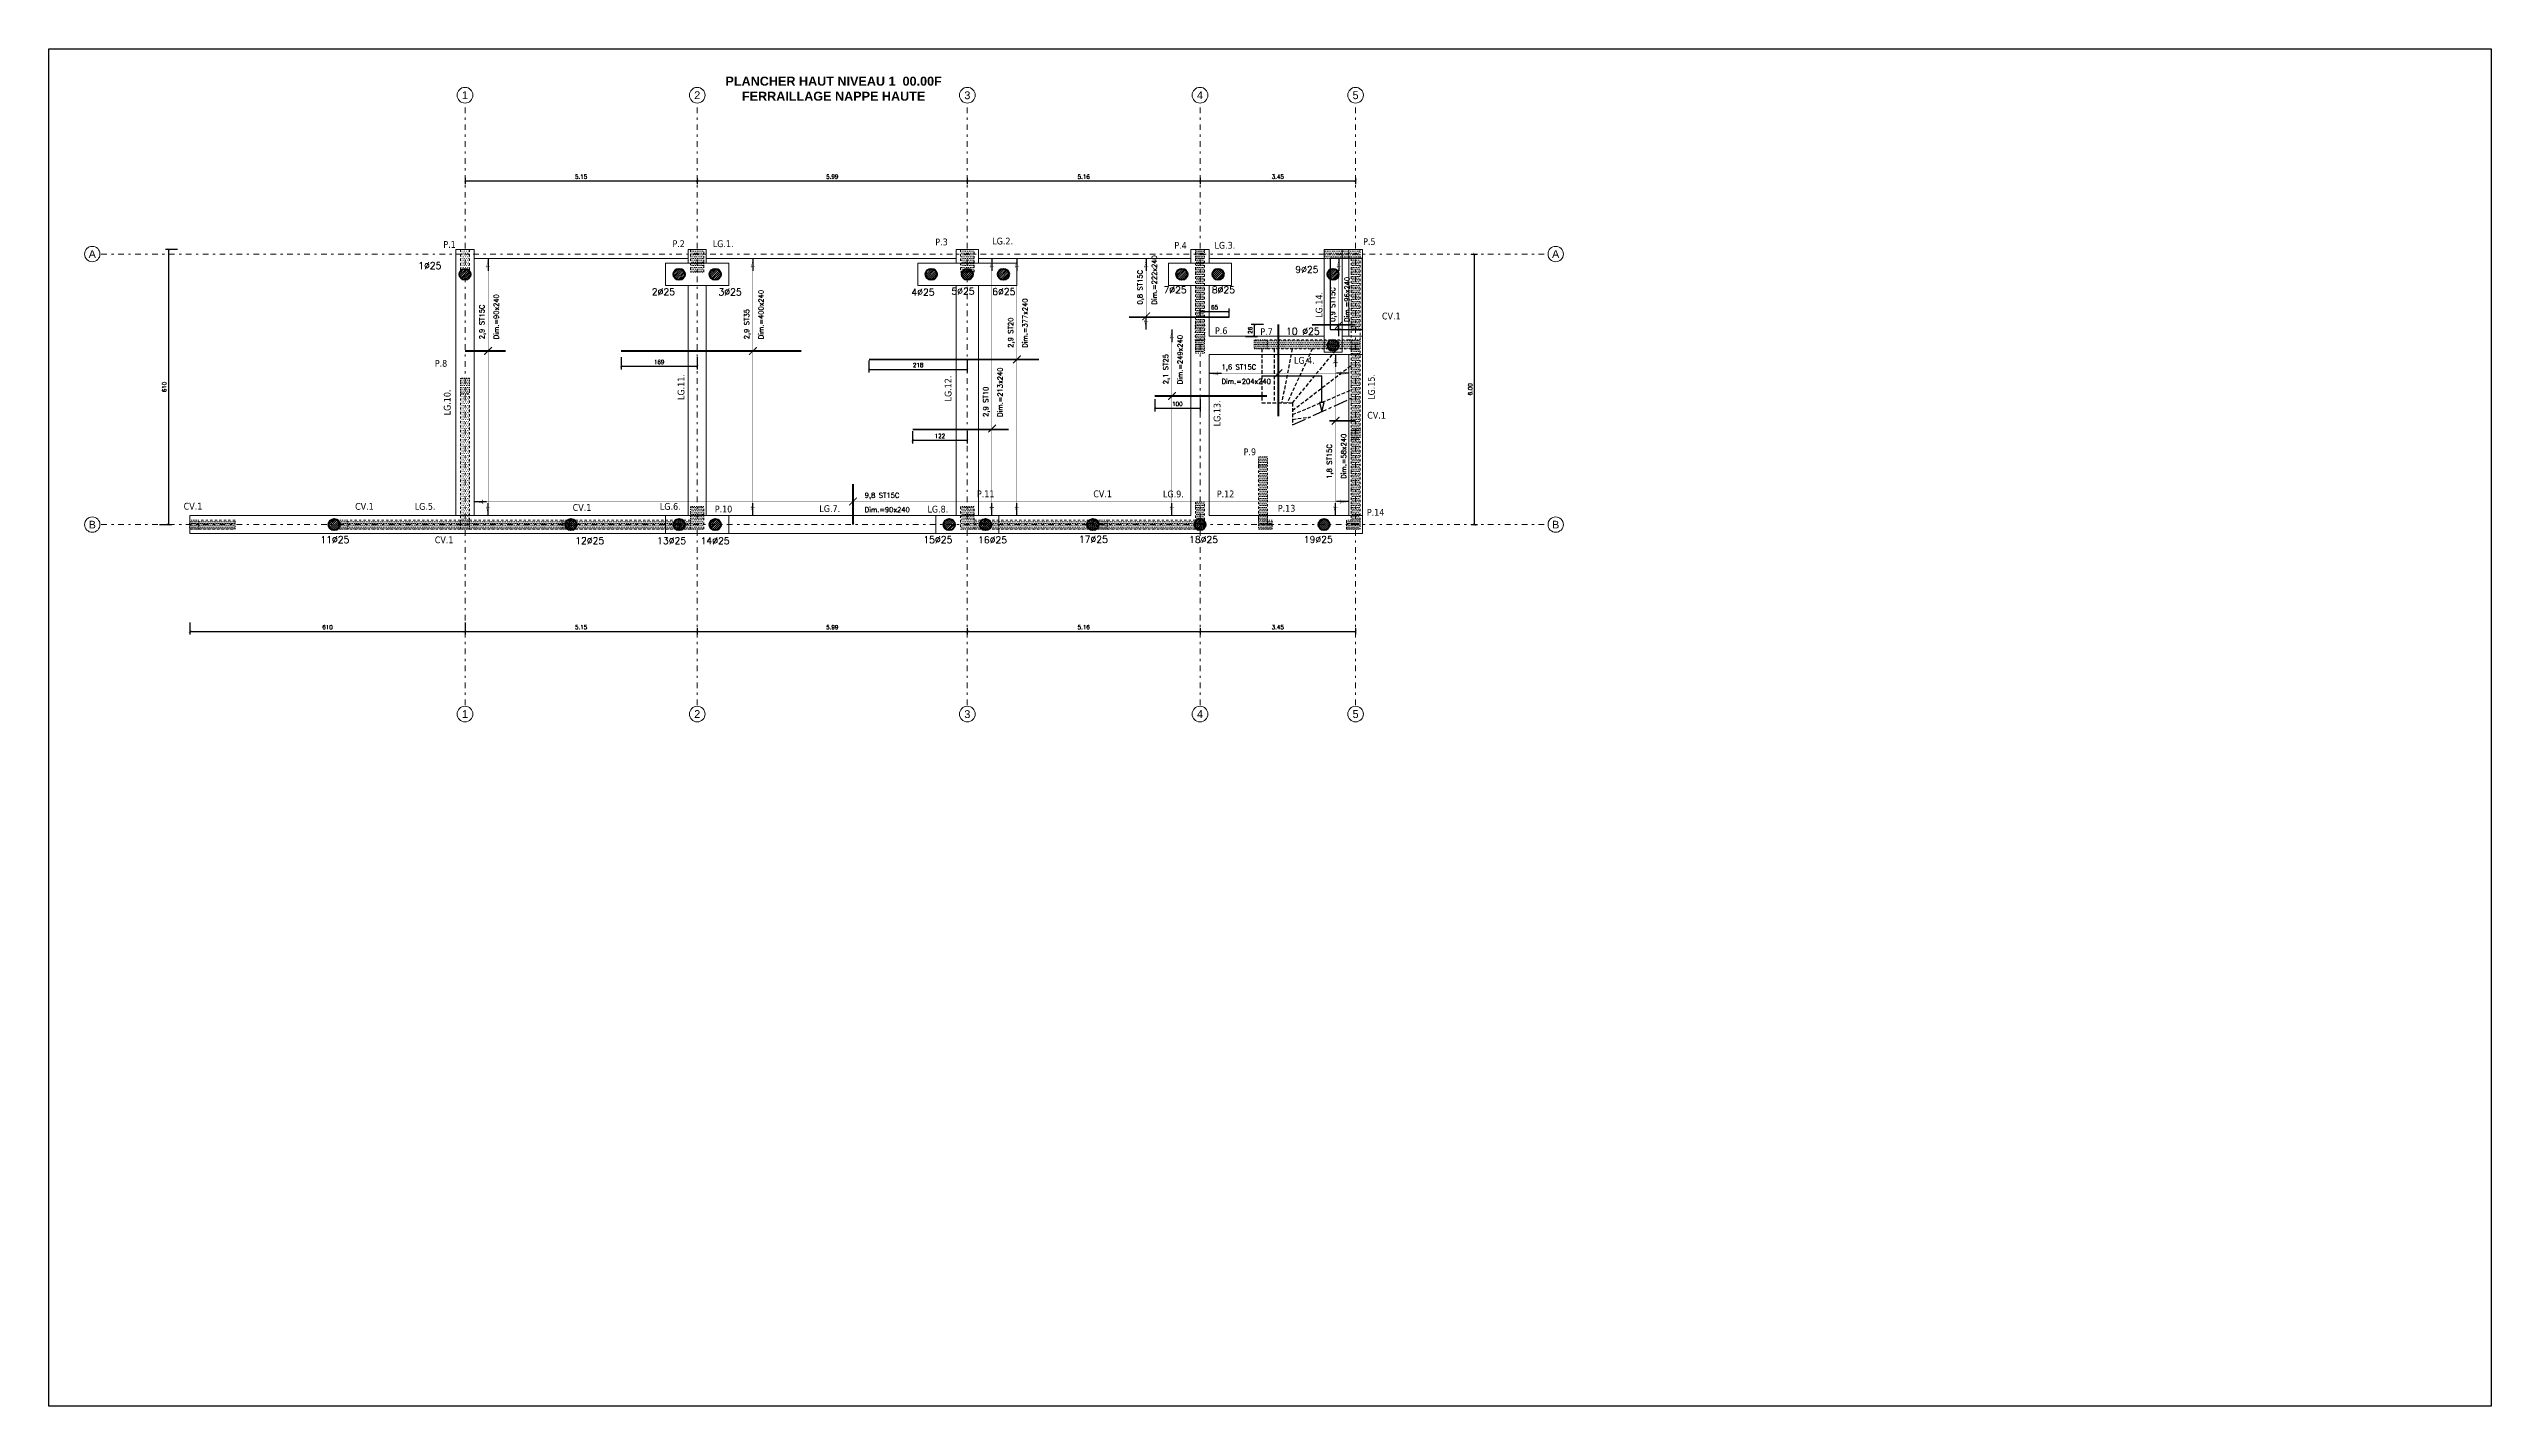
# Model space of a CAD drawing. Header units: millimetres. Extents: x -4262 to 1154, y -2933 to 76.
import ezdxf
from ezdxf.enums import TextEntityAlignment as Align

# ---------------------------------------------------------------- set-up
doc = ezdxf.new("R2010")
doc.units = ezdxf.units.MM
doc.header["$LTSCALE"] = 50
for name, pattern in [('AXES', [50.8, 31.75, -6.35, 6.35, -6.35]), ('CACHE', [9.525, 6.35, -3.175]), ('CACHE2', [4.7625, 3.175, -1.5875]), ('GrDotted', [0.4, 0.1, -0.1, 0.1, -0.1]), ('GrFeatureAxis', [0.85, 0.25, -0.2, 0.1, -0.2, 0.1])]:
    doc.linetypes.add(name, pattern=pattern)
for name, color, linetype in [('173', 7, 'Continuous'), ('farges. Bottom view 1 - Souterain', 7, 'Continuous'), ('Grid', 7, 'Continuous'), ('STR_COTATION', 1, 'Continuous'), ('STR_FER', 3, 'Continuous'), ('STR_SURCH NIV 2', 9, 'CACHE2'), ('STR_TXT', 102, 'Continuous')]:
    doc.layers.add(name, color=color, linetype=linetype)
doc.styles.add('EPAIS', font='TAHOMA.TTF')
doc.styles.add('FIN', font='romans.shx')
doc.styles.add('GrDimensions', font='simplex.shx')
doc.styles.add('GrGrid', font='ARIAL.TTF', dxfattribs={"height": 17})
doc.styles.add('GrTitleDrawing', font='swissli.ttf', dxfattribs={"height": 20})
doc.styles.add('schéma', font='simplex.shx')
doc.dimstyles.new('GrDimensions', dxfattribs={"dimtxt": 9, "dimasz": 5, "dimexe": 7, "dimexo": 0, "dimgap": 5, "dimtad": 1, "dimlfac": 0.01, "dimzin": 0, "dimdsep": 46, "dimtxsty": 'GrDimensions', "dimblk": 'ARCHTICK', "dimcen": 9, "dimclrt": 7, "dimadec": 0, "dimazin": 0, "dimtfac": 1, "dimtmove": 0, "dimatfit": 3, "dimldrblk": 'OPEN30', "dimfxl": 0, "dimtolj": 1, "dimtzin": 0, "dimarcsym": 0})
doc.dimstyles.new('GrDimensionsNEW', dxfattribs={"dimtxt": 9, "dimasz": 5, "dimexe": 7, "dimexo": 0, "dimgap": 5, "dimtad": 1, "dimdec": 0, "dimzin": 0, "dimdsep": 46, "dimtxsty": 'GrDimensions', "dimblk": 'ARCHTICK', "dimcen": 9, "dimclrt": 7, "dimadec": 0, "dimazin": 0, "dimtfac": 1, "dimtdec": 0, "dimtix": 1, "dimtmove": 0, "dimatfit": 3, "dimldrblk": 'OPEN30', "dimfxl": 0, "dimtolj": 1, "dimtzin": 0, "dimarcsym": 0})
pattern_1 = [(0, (0, 20), (1.984375, 3.96875), [0, -3.96875])]
pattern_2 = [(45, (0, 20), (-2.245064, 2.245064), [])]

msp = doc.modelspace()

# ---------------------------------------------------------------- texts
at = {"layer": 'farges. Bottom view 1 - Souterain', "color": 5, "linetype": 'Continuous', "lineweight": -3, "style": 'GrGrid'}
for s, height, p in [('1', 17.371, (-3345.653, -35.482)), ('2', 17.371, (-2830.653, -35.482)), ('3', 17.371, (-2231.653, -35.636)), ('4', 17.371, (-1715.653, -35.447)), ('5', 17.371, (-1370.653, -35.476)), ('A', 17, (-4173.407, -387.361)), ('A', 17, (-928.074, -387.361)), ('B', 17, (-4173.372, -987.361)), ('B', 17, (-928.039, -987.361)), ('1', 17.371, (-3345.653, -1407.582)), ('2', 17.371, (-2830.653, -1407.582)), ('3', 17.371, (-2231.653, -1407.736)), ('4', 17.371, (-1715.653, -1407.546)), ('5', 17.371, (-1370.653, -1407.576))]:
    msp.add_text(s, height=height, dxfattribs=at).set_placement(p)
at = {"layer": 'farges. Bottom view 1 - Souterain', "color": 7, "linetype": 'Continuous', "lineweight": -3, "insert": (-2521.43, 14.4), "char_height": 20, "attachment_point": 2, "style": 'GrTitleDrawing'}
msp.add_mtext('{\\fArial|b1|i0|c0|p34;PLANCHER HAUT NIVEAU 1  00.00F\\PFERRAILLAGE NAPPE HAUTE}', dxfattribs=at)
at = {"layer": 'Grid', "color": 5, "linetype": 'Continuous', "lineweight": -3, "style": 'GrGrid'}
for s, height, p in [('1', 17.371, (-3345.653, -35.482)), ('2', 17.371, (-2830.653, -35.482)), ('3', 17.371, (-2231.653, -35.636)), ('4', 17.371, (-1715.653, -35.447)), ('5', 17.371, (-1370.653, -35.476)), ('A', 17, (-4173.407, -387.361)), ('A', 17, (-928.074, -387.361)), ('B', 17, (-4173.372, -987.361)), ('B', 17, (-928.039, -987.361)), ('1', 17.371, (-3345.653, -1407.582)), ('2', 17.371, (-2830.653, -1407.582)), ('3', 17.371, (-2231.653, -1407.736)), ('4', 17.371, (-1715.653, -1407.546)), ('5', 17.371, (-1370.653, -1407.576))]:
    msp.add_text(s, height=height, dxfattribs=at).set_placement(p)
at = {"layer": 'STR_TXT', "char_height": 15, "attachment_point": 5, "style": 'FIN'}
for s, insert in [('{\\Fsimplex|c0;1%%C25}', (-3417.013, -404.674)), ('{\\Fsimplex|c0;9%%C25}', (-1471.879, -413.189)), ('{\\Fsimplex|c0;2%%C25}', (-2898.902, -462.697)), ('{\\Fsimplex|c0;3%%C25}', (-2751.038, -463.036)), ('{\\Fsimplex|c0;4%%C25}', (-2323.193, -463.625)), ('{\\Fsimplex|c0;5%%C25}', (-2234.538, -461.409)), ('{\\Fsimplex|c0;6%%C25}', (-2144.011, -462.219)), ('{\\Fsimplex|c0;7%%C25}', (-1764.181, -458.308)), ('{\\Fsimplex|c0;8%%C25}', (-1657.027, -458.255)), ('{\\Fsimplex.shx|c0|c0;10 %%c25}', (-1480.832, -550.305)), ('{\\Fsimplex|c0;11%%C25}', (-3627.561, -1012.2)), ('{\\Fsimplex|c0;12%%C25}', (-3062.402, -1014.555)), ('{\\Fsimplex|c0;13%%C25}', (-2880.669, -1014.573)), ('{\\Fsimplex|c0;14%%C25}', (-2784.185, -1014.789)), ('{\\Fsimplex|c0;15%%C25}', (-2290.245, -1012.202)), ('{\\Fsimplex|c0;16%%C25}', (-2168.948, -1012.792)), ('{\\Fsimplex|c0;17%%C25}', (-1945.347, -1011.53)), ('{\\Fsimplex|c0;18%%C25}', (-1701.03, -1012.026)), ('{\\Fsimplex|c0;19%%C25}', (-1446.588, -1011.707))]:
    msp.add_mtext(s, dxfattribs=dict(at, insert=insert))

# ---------------------------------------------------------------- blocks, each defined once
blk = doc.blocks.new('_ArchTick')
at = {"color": 0, "linetype": 'ByBlock', "const_width": 0.15}
blk.add_lwpolyline([(-0.5, -0.5), (0.5, 0.5)], dxfattribs=at)
blk = doc.blocks.new('*D6')
at = {"layer": 'Defpoints', "color": 0, "linetype": 'Continuous'}
for p in [(-3338.9, -209.9), (-2823.9, -209.9), (-2823.9, -216.9)]:
    blk.add_point(p, dxfattribs=at)
at = {"layer": 'STR_COTATION', "color": 0, "linetype": 'Continuous', "lineweight": -2}
for p, q in [((-3338.9, -209.9), (-3338.9, -223.9)), ((-2823.9, -209.9), (-2823.9, -223.9)), ((-3338.9, -216.9), (-2823.9, -216.9))]:
    blk.add_line(p, q, dxfattribs=at)
at = {"layer": 'STR_COTATION', "color": 0, "linetype": 'Continuous', "lineweight": -2, "xscale": 5, "yscale": 5, "zscale": 5, "rotation": 180}
blk.add_blockref('_ArchTick', (-3338.9, -216.9), dxfattribs=at)
at = {"layer": 'STR_COTATION', "color": 0, "linetype": 'Continuous', "lineweight": -2, "xscale": 5, "yscale": 5, "zscale": 5}
blk.add_blockref('_ArchTick', (-2823.9, -216.9), dxfattribs=at)
at = {"layer": 'STR_COTATION', "color": 7, "linetype": 'Continuous', "lineweight": -3, "insert": (-3081.4, -207.4), "char_height": 9, "attachment_point": 5, "style": 'GrDimensions'}
blk.add_mtext('\\A1;5.15', dxfattribs=at)
blk = doc.blocks.new('_Open30')
at = {"color": 0, "linetype": 'ByBlock', "lineweight": -2}
for p, q in [((-1, 0.3), (0, 0)), ((0, 0), (-1, -0.3)), ((0, 0), (-1, 0))]:
    blk.add_line(p, q, dxfattribs=at)
blk = doc.blocks.new('*D7')
at = {"layer": 'Defpoints', "color": 0, "linetype": 'Continuous'}
for p in [(-2823.9, -209.9), (-2224.9, -209.9), (-2224.9, -216.9)]:
    blk.add_point(p, dxfattribs=at)
at = {"layer": 'STR_COTATION', "color": 0, "linetype": 'Continuous', "lineweight": -2}
for p, q in [((-2823.9, -209.9), (-2823.9, -223.9)), ((-2224.9, -209.9), (-2224.9, -223.9)), ((-2823.9, -216.9), (-2224.9, -216.9))]:
    blk.add_line(p, q, dxfattribs=at)
at = {"layer": 'STR_COTATION', "color": 0, "linetype": 'Continuous', "lineweight": -2, "xscale": 5, "yscale": 5, "zscale": 5, "rotation": 180}
blk.add_blockref('_ArchTick', (-2823.9, -216.9), dxfattribs=at)
at = {"layer": 'STR_COTATION', "color": 0, "linetype": 'Continuous', "lineweight": -2, "xscale": 5, "yscale": 5, "zscale": 5}
blk.add_blockref('_ArchTick', (-2224.9, -216.9), dxfattribs=at)
at = {"layer": 'STR_COTATION', "color": 7, "linetype": 'Continuous', "lineweight": -3, "insert": (-2524.4, -207.4), "char_height": 9, "attachment_point": 5, "style": 'GrDimensions'}
blk.add_mtext('\\A1;5.99', dxfattribs=at)
blk = doc.blocks.new('*D8')
at = {"layer": 'Defpoints', "color": 0, "linetype": 'Continuous'}
for p in [(-2224.9, -209.9), (-1708.9, -209.9), (-1708.9, -216.9)]:
    blk.add_point(p, dxfattribs=at)
at = {"layer": 'STR_COTATION', "color": 0, "linetype": 'Continuous', "lineweight": -2}
for p, q in [((-2224.9, -209.9), (-2224.9, -223.9)), ((-1708.9, -209.9), (-1708.9, -223.9)), ((-2224.9, -216.9), (-1708.9, -216.9))]:
    blk.add_line(p, q, dxfattribs=at)
at = {"layer": 'STR_COTATION', "color": 0, "linetype": 'Continuous', "lineweight": -2, "xscale": 5, "yscale": 5, "zscale": 5, "rotation": 180}
blk.add_blockref('_ArchTick', (-2224.9, -216.9), dxfattribs=at)
at = {"layer": 'STR_COTATION', "color": 0, "linetype": 'Continuous', "lineweight": -2, "xscale": 5, "yscale": 5, "zscale": 5}
blk.add_blockref('_ArchTick', (-1708.9, -216.9), dxfattribs=at)
at = {"layer": 'STR_COTATION', "color": 7, "linetype": 'Continuous', "lineweight": -3, "insert": (-1966.9, -207.4), "char_height": 9, "attachment_point": 5, "style": 'GrDimensions'}
blk.add_mtext('\\A1;5.16', dxfattribs=at)
blk = doc.blocks.new('*D9')
at = {"layer": 'Defpoints', "color": 0, "linetype": 'Continuous'}
for p in [(-1708.9, -209.9), (-1363.9, -209.9), (-1363.9, -216.9)]:
    blk.add_point(p, dxfattribs=at)
at = {"layer": 'STR_COTATION', "color": 0, "linetype": 'Continuous', "lineweight": -2}
for p, q in [((-1708.9, -209.9), (-1708.9, -223.9)), ((-1363.9, -209.9), (-1363.9, -223.9)), ((-1708.9, -216.9), (-1363.9, -216.9))]:
    blk.add_line(p, q, dxfattribs=at)
at = {"layer": 'STR_COTATION', "color": 0, "linetype": 'Continuous', "lineweight": -2, "xscale": 5, "yscale": 5, "zscale": 5, "rotation": 180}
blk.add_blockref('_ArchTick', (-1708.9, -216.9), dxfattribs=at)
at = {"layer": 'STR_COTATION', "color": 0, "linetype": 'Continuous', "lineweight": -2, "xscale": 5, "yscale": 5, "zscale": 5}
blk.add_blockref('_ArchTick', (-1363.9, -216.9), dxfattribs=at)
at = {"layer": 'STR_COTATION', "color": 7, "linetype": 'Continuous', "lineweight": -3, "insert": (-1536.4, -207.4), "char_height": 9, "attachment_point": 5, "style": 'GrDimensions'}
blk.add_mtext('\\A1;3.45', dxfattribs=at)
blk = doc.blocks.new('*D10')
at = {"layer": 'Defpoints', "color": 0, "linetype": 'Continuous'}
for p in [(-3338.9, -1208.8), (-2823.9, -1208.8), (-2823.9, -1215.8)]:
    blk.add_point(p, dxfattribs=at)
at = {"layer": 'STR_COTATION', "color": 0, "linetype": 'Continuous', "lineweight": -2}
for p, q in [((-3338.9, -1208.8), (-3338.9, -1222.8)), ((-3338.9, -1215.8), (-2823.9, -1215.8)), ((-2823.9, -1208.8), (-2823.9, -1222.8))]:
    blk.add_line(p, q, dxfattribs=at)
at = {"layer": 'STR_COTATION', "color": 0, "linetype": 'Continuous', "lineweight": -2, "xscale": 5, "yscale": 5, "zscale": 5, "rotation": 180}
blk.add_blockref('_ArchTick', (-3338.9, -1215.8), dxfattribs=at)
at = {"layer": 'STR_COTATION', "color": 0, "linetype": 'Continuous', "lineweight": -2, "xscale": 5, "yscale": 5, "zscale": 5}
blk.add_blockref('_ArchTick', (-2823.9, -1215.8), dxfattribs=at)
at = {"layer": 'STR_COTATION', "color": 7, "linetype": 'Continuous', "lineweight": -3, "insert": (-3081.4, -1206.3), "char_height": 9, "attachment_point": 5, "style": 'GrDimensions'}
blk.add_mtext('\\A1;5.15', dxfattribs=at)
blk = doc.blocks.new('*D11')
at = {"layer": 'Defpoints', "color": 0, "linetype": 'Continuous'}
for p in [(-2823.9, -1208.8), (-2224.9, -1208.8), (-2224.9, -1215.8)]:
    blk.add_point(p, dxfattribs=at)
at = {"layer": 'STR_COTATION', "color": 0, "linetype": 'Continuous', "lineweight": -2}
for p, q in [((-2823.9, -1208.8), (-2823.9, -1222.8)), ((-2823.9, -1215.8), (-2224.9, -1215.8)), ((-2224.9, -1208.8), (-2224.9, -1222.8))]:
    blk.add_line(p, q, dxfattribs=at)
at = {"layer": 'STR_COTATION', "color": 0, "linetype": 'Continuous', "lineweight": -2, "xscale": 5, "yscale": 5, "zscale": 5, "rotation": 180}
blk.add_blockref('_ArchTick', (-2823.9, -1215.8), dxfattribs=at)
at = {"layer": 'STR_COTATION', "color": 0, "linetype": 'Continuous', "lineweight": -2, "xscale": 5, "yscale": 5, "zscale": 5}
blk.add_blockref('_ArchTick', (-2224.9, -1215.8), dxfattribs=at)
at = {"layer": 'STR_COTATION', "color": 7, "linetype": 'Continuous', "lineweight": -3, "insert": (-2524.4, -1206.3), "char_height": 9, "attachment_point": 5, "style": 'GrDimensions'}
blk.add_mtext('\\A1;5.99', dxfattribs=at)
blk = doc.blocks.new('*D12')
at = {"layer": 'Defpoints', "color": 0, "linetype": 'Continuous'}
for p in [(-2224.9, -1208.8), (-1708.9, -1208.8), (-1708.9, -1215.8)]:
    blk.add_point(p, dxfattribs=at)
at = {"layer": 'STR_COTATION', "color": 0, "linetype": 'Continuous', "lineweight": -2}
for p, q in [((-2224.9, -1208.8), (-2224.9, -1222.8)), ((-2224.9, -1215.8), (-1708.9, -1215.8)), ((-1708.9, -1208.8), (-1708.9, -1222.8))]:
    blk.add_line(p, q, dxfattribs=at)
at = {"layer": 'STR_COTATION', "color": 0, "linetype": 'Continuous', "lineweight": -2, "xscale": 5, "yscale": 5, "zscale": 5, "rotation": 180}
blk.add_blockref('_ArchTick', (-2224.9, -1215.8), dxfattribs=at)
at = {"layer": 'STR_COTATION', "color": 0, "linetype": 'Continuous', "lineweight": -2, "xscale": 5, "yscale": 5, "zscale": 5}
blk.add_blockref('_ArchTick', (-1708.9, -1215.8), dxfattribs=at)
at = {"layer": 'STR_COTATION', "color": 7, "linetype": 'Continuous', "lineweight": -3, "insert": (-1966.9, -1206.3), "char_height": 9, "attachment_point": 5, "style": 'GrDimensions'}
blk.add_mtext('\\A1;5.16', dxfattribs=at)
blk = doc.blocks.new('*D13')
at = {"layer": 'Defpoints', "color": 0, "linetype": 'Continuous'}
for p in [(-1708.9, -1208.8), (-1363.9, -1208.8), (-1363.9, -1215.8)]:
    blk.add_point(p, dxfattribs=at)
at = {"layer": 'STR_COTATION', "color": 0, "linetype": 'Continuous', "lineweight": -2}
for p, q in [((-1708.9, -1208.8), (-1708.9, -1222.8)), ((-1708.9, -1215.8), (-1363.9, -1215.8)), ((-1363.9, -1208.8), (-1363.9, -1222.8))]:
    blk.add_line(p, q, dxfattribs=at)
at = {"layer": 'STR_COTATION', "color": 0, "linetype": 'Continuous', "lineweight": -2, "xscale": 5, "yscale": 5, "zscale": 5, "rotation": 180}
blk.add_blockref('_ArchTick', (-1708.9, -1215.8), dxfattribs=at)
at = {"layer": 'STR_COTATION', "color": 0, "linetype": 'Continuous', "lineweight": -2, "xscale": 5, "yscale": 5, "zscale": 5}
blk.add_blockref('_ArchTick', (-1363.9, -1215.8), dxfattribs=at)
at = {"layer": 'STR_COTATION', "color": 7, "linetype": 'Continuous', "lineweight": -3, "insert": (-1536.4, -1206.3), "char_height": 9, "attachment_point": 5, "style": 'GrDimensions'}
blk.add_mtext('\\A1;3.45', dxfattribs=at)
blk = doc.blocks.new('*D14')
at = {"layer": 'Defpoints', "color": 0, "linetype": 'Continuous'}
for p in [(-1107.2, -378.9), (-1100.2, -378.9), (-1107.2, -978.9)]:
    blk.add_point(p, dxfattribs=at)
at = {"layer": 'STR_COTATION', "color": 0, "linetype": 'Continuous', "lineweight": -2}
for p, q in [((-1107.2, -378.9), (-1093.2, -378.9)), ((-1100.2, -978.9), (-1100.2, -378.9)), ((-1107.2, -978.9), (-1093.2, -978.9))]:
    blk.add_line(p, q, dxfattribs=at)
at = {"layer": 'STR_COTATION', "color": 0, "linetype": 'Continuous', "lineweight": -2, "xscale": 5, "yscale": 5, "zscale": 5}
for p, rotation in [((-1100.2, -378.9), 90), ((-1100.2, -978.9), 270)]:
    blk.add_blockref('_ArchTick', p, dxfattribs=dict(at, rotation=rotation))
at = {"layer": 'STR_COTATION', "color": 7, "linetype": 'Continuous', "lineweight": -3, "insert": (-1109.7, -678.9), "char_height": 9, "attachment_point": 5, "rotation": 90, "style": 'GrDimensions'}
blk.add_mtext('\\A1;6.00', dxfattribs=at)
blk = doc.blocks.new('label')
at = {"layer": 'STR_TXT', "style": 'EPAIS'}
blk.add_attdef('NAME', text='', height=20, dxfattribs=at).set_placement((0, 0), align=Align.MIDDLE_CENTER)
at = {"layer": 'STR_TXT', "style": 'FIN', "width": 0.7}
blk.add_attdef('DIMS', text='', height=15, dxfattribs=at).set_placement((0, -40), align=Align.BOTTOM_CENTER)
blk = doc.blocks.new('*D15')
at = {"layer": 'Defpoints', "color": 0}
for p in [(-3358.9, -368.9), (-4148.5, -978.4), (-3996.3, -978.4)]:
    blk.add_point(p, dxfattribs=at)
at = {"layer": 'STR_COTATION', "color": 0, "lineweight": -2}
for p, q in [((-3976.3, -368.9), (-4003.3, -368.9)), ((-3996.3, -368.9), (-3996.3, -978.4)), ((-4016.3, -978.4), (-3989.3, -978.4))]:
    blk.add_line(p, q, dxfattribs=at)
at = {"layer": 'STR_COTATION', "color": 0, "lineweight": -2, "xscale": 5, "yscale": 5, "zscale": 5}
for p, rotation in [((-3996.3, -368.9), 90), ((-3996.3, -978.4), 270)]:
    blk.add_blockref('_ArchTick', p, dxfattribs=dict(at, rotation=rotation))
at = {"layer": 'STR_COTATION', "color": 7, "insert": (-4005.8, -673.7), "char_height": 9, "attachment_point": 5, "rotation": 90, "style": 'GrDimensions'}
blk.add_mtext('\\A1;610', dxfattribs=at)
blk = doc.blocks.new('*D16')
at = {"layer": 'Defpoints', "color": 0}
for p in [(-3948.9, -998.9), (-3338.9, -998.9), (-3338.9, -1215.8)]:
    blk.add_point(p, dxfattribs=at)
at = {"layer": 'STR_COTATION', "color": 0, "lineweight": -2}
for p, q in [((-3948.9, -1195.8), (-3948.9, -1222.8)), ((-3948.9, -1215.8), (-3338.9, -1215.8)), ((-3338.9, -1195.8), (-3338.9, -1222.8))]:
    blk.add_line(p, q, dxfattribs=at)
at = {"layer": 'STR_COTATION', "color": 0, "lineweight": -2, "xscale": 5, "yscale": 5, "zscale": 5, "rotation": 180}
blk.add_blockref('_ArchTick', (-3948.9, -1215.8), dxfattribs=at)
at = {"layer": 'STR_COTATION', "color": 0, "lineweight": -2, "xscale": 5, "yscale": 5, "zscale": 5}
blk.add_blockref('_ArchTick', (-3338.9, -1215.8), dxfattribs=at)
at = {"layer": 'STR_COTATION', "color": 7, "insert": (-3643.9, -1206.3), "char_height": 9, "attachment_point": 5, "style": 'GrDimensions'}
blk.add_mtext('\\A1;610', dxfattribs=at)
blk = doc.blocks.new('repere')
at = {"color": 0}
blk.add_lwpolyline([(0, 0), (-6.9, 0)], dxfattribs=at)
blk.add_lwpolyline([(0, 0, 0, 0.2, 0), (-5.1, -0.9, 0, 0, 0)], format="xyseb", dxfattribs=at)
at = {"color": 0, "const_width": 0.2}
blk.add_lwpolyline([(-4.6, -1.2), (-4.6, 1.1)], dxfattribs=at)
blk = doc.blocks.new('*U23')
at = {"color": 5, "linetype": 'Continuous', "const_width": 0.007}
blk.add_lwpolyline([(0.512, 0), (0.512, -5.7)], dxfattribs=at)
at = {"color": 5, "linetype": 'CACHE', "lineweight": -2, "ltscale": 0.03, "const_width": 0.04}
blk.add_lwpolyline([(0, -2.049), (0.9, -2.049)], dxfattribs=at)
at = {"color": 30, "ltscale": 0.01, "const_width": 0.024, "flags": 128}
blk.add_lwpolyline([(0.597, -1.965), (0.428, -2.134)], dxfattribs=at)
at = {"color": 5, "lineweight": 0, "ltscale": 0.5, "xscale": -0.04000000000000004, "yscale": 0.04000000000000004, "zscale": 0.04, "rotation": 270.000000000035}
blk.add_blockref('repere', (0.512, 0), dxfattribs=at)
at = {"color": 5, "linetype": 'Continuous', "xscale": 0.04000000000000004, "yscale": 0.04000000000000004, "zscale": 0.04, "rotation": 270.000000000035}
blk.add_blockref('repere', (0.512, -5.7), dxfattribs=at)
at = {"color": 30, "lineweight": 35, "style": 'schéma'}
for tag, p in [('ST25', (0.462, -1.79)), ('DIM', (0.78, -1.79))]:
    blk.add_attdef(tag, text='', height=0.11, rotation=90, dxfattribs=at).set_placement(p, align=Align.BOTTOM_LEFT)
blk = doc.blocks.new('*U24')
at = {"color": 5, "linetype": 'Continuous', "const_width": 0.007}
blk.add_lwpolyline([(2.924, 0), (2.924, -5.7)], dxfattribs=at)
at = {"color": 5, "linetype": 'CACHE', "lineweight": -2, "ltscale": 0.03, "const_width": 0.04}
blk.add_lwpolyline([(0, -2.049), (3.996, -2.049)], dxfattribs=at)
at = {"color": 30, "ltscale": 0.01, "const_width": 0.024, "flags": 128}
blk.add_lwpolyline([(3.009, -1.965), (2.839, -2.134)], dxfattribs=at)
at = {"color": 5, "lineweight": 0, "ltscale": 0.5, "xscale": -0.04000000000000004, "yscale": 0.04000000000000004, "zscale": 0.04, "rotation": 270.000000000035}
blk.add_blockref('repere', (2.924, 0), dxfattribs=at)
at = {"color": 5, "linetype": 'Continuous', "xscale": 0.04000000000000004, "yscale": 0.04000000000000004, "zscale": 0.04, "rotation": 270.000000000035}
blk.add_blockref('repere', (2.924, -5.7), dxfattribs=at)
at = {"color": 30, "lineweight": 35, "style": 'schéma'}
for tag, p in [('ST25', (2.874, -1.79)), ('DIM', (3.192, -1.79))]:
    blk.add_attdef(tag, text='', height=0.11, rotation=90, dxfattribs=at).set_placement(p, align=Align.BOTTOM_LEFT)
blk = doc.blocks.new('*D25')
at = {"layer": 'Defpoints', "color": 0}
for p in [(-2992.8, -593.8), (-2823.9, -593.8), (-2823.9, -627.8)]:
    blk.add_point(p, dxfattribs=at)
at = {"layer": 'STR_COTATION', "color": 0, "lineweight": -2}
for p, q in [((-2992.8, -607.8), (-2992.8, -634.8)), ((-2992.8, -627.8), (-2823.9, -627.8)), ((-2823.9, -607.8), (-2823.9, -634.8))]:
    blk.add_line(p, q, dxfattribs=at)
at = {"layer": 'STR_COTATION', "color": 0, "lineweight": -2, "xscale": 5, "yscale": 5, "zscale": 5, "rotation": 180}
blk.add_blockref('_ArchTick', (-2992.8, -627.8), dxfattribs=at)
at = {"layer": 'STR_COTATION', "color": 0, "lineweight": -2, "xscale": 5, "yscale": 5, "zscale": 5}
blk.add_blockref('_ArchTick', (-2823.9, -627.8), dxfattribs=at)
at = {"layer": 'STR_COTATION', "color": 7, "insert": (-2908.3, -618.3), "char_height": 9, "attachment_point": 5, "style": 'GrDimensions'}
blk.add_mtext('\\A1;169', dxfattribs=at)
blk = doc.blocks.new('*U26')
at = {"color": 5, "linetype": 'Continuous', "const_width": 0.007}
blk.add_lwpolyline([(3.28, 0), (3.28, -5.7)], dxfattribs=at)
at = {"color": 30, "ltscale": 0.01, "const_width": 0.024, "flags": 128}
blk.add_lwpolyline([(3.364, -2.154), (3.195, -2.323)], dxfattribs=at)
at = {"color": 5, "linetype": 'CACHE', "lineweight": -2, "ltscale": 0.03, "const_width": 0.04}
blk.add_lwpolyline([(0, -2.239), (3.77, -2.239)], dxfattribs=at)
at = {"color": 5, "lineweight": 0, "ltscale": 0.5, "xscale": -0.04000000000000004, "yscale": 0.04000000000000004, "zscale": 0.04, "rotation": 270.000000000035}
blk.add_blockref('repere', (3.28, 0), dxfattribs=at)
at = {"color": 5, "linetype": 'Continuous', "xscale": 0.04000000000000004, "yscale": 0.04000000000000004, "zscale": 0.04, "rotation": 270.000000000035}
blk.add_blockref('repere', (3.28, -5.7), dxfattribs=at)
at = {"color": 30, "lineweight": 35, "style": 'schéma'}
for tag, p in [('ST25', (3.23, -1.979)), ('DIM', (3.547, -1.979))]:
    blk.add_attdef(tag, text='', height=0.11, rotation=90, dxfattribs=at).set_placement(p, align=Align.BOTTOM_LEFT)
blk = doc.blocks.new('*U27')
at = {"color": 5, "linetype": 'Continuous', "const_width": 0.007}
blk.add_lwpolyline([(1.762, 0.018), (1.762, -5.682)], dxfattribs=at)
at = {"color": 5, "linetype": 'CACHE', "lineweight": -2, "ltscale": 0.03, "const_width": 0.04}
blk.add_lwpolyline([(0, -3.771), (2.135, -3.771)], dxfattribs=at)
at = {"color": 30, "ltscale": 0.01, "const_width": 0.024, "flags": 128}
blk.add_lwpolyline([(1.847, -3.668), (1.677, -3.837)], dxfattribs=at)
at = {"color": 5, "lineweight": 0, "ltscale": 0.5, "xscale": -0.04000000000000005, "yscale": 0.04000000000000005, "zscale": 0.04, "rotation": 270.000000000035}
blk.add_blockref('repere', (1.762, 0.018), dxfattribs=at)
at = {"color": 5, "linetype": 'Continuous', "xscale": 0.04000000000000004, "yscale": 0.04000000000000005, "zscale": 0.04, "rotation": 270.000000000035}
blk.add_blockref('repere', (1.762, -5.682), dxfattribs=at)
at = {"color": 30, "lineweight": 35, "style": 'schéma'}
for tag, p in [('ST25', (1.712, -3.493)), ('DIM', (2.03, -3.493))]:
    blk.add_attdef(tag, text='', height=0.11, rotation=90, dxfattribs=at).set_placement(p, align=Align.BOTTOM_LEFT)
blk = doc.blocks.new('*D28')
at = {"layer": 'Defpoints', "color": 0}
for p in [(-2346.4, -767.8), (-2224.9, -767.8), (-2224.9, -791.8)]:
    blk.add_point(p, dxfattribs=at)
at = {"layer": 'STR_COTATION', "color": 0, "lineweight": -2}
for p, q in [((-2346.4, -771.8), (-2346.4, -798.8)), ((-2346.4, -791.8), (-2224.9, -791.8)), ((-2224.9, -771.8), (-2224.9, -798.8))]:
    blk.add_line(p, q, dxfattribs=at)
at = {"layer": 'STR_COTATION', "color": 0, "lineweight": -2, "xscale": 5, "yscale": 5, "zscale": 5, "rotation": 180}
blk.add_blockref('_ArchTick', (-2346.4, -791.8), dxfattribs=at)
at = {"layer": 'STR_COTATION', "color": 0, "lineweight": -2, "xscale": 5, "yscale": 5, "zscale": 5}
blk.add_blockref('_ArchTick', (-2224.9, -791.8), dxfattribs=at)
at = {"layer": 'STR_COTATION', "color": 7, "insert": (-2285.7, -782.3), "char_height": 9, "attachment_point": 5, "style": 'GrDimensions'}
blk.add_mtext('\\A1;122', dxfattribs=at)
blk = doc.blocks.new('*D29')
at = {"layer": 'Defpoints', "color": 0}
for p in [(-2443, -612.7), (-2224.9, -612.7), (-2224.9, -634.6)]:
    blk.add_point(p, dxfattribs=at)
at = {"layer": 'STR_COTATION', "color": 0, "lineweight": -2}
for p, q in [((-2443, -614.6), (-2443, -641.6)), ((-2443, -634.6), (-2224.9, -634.6)), ((-2224.9, -614.6), (-2224.9, -641.6))]:
    blk.add_line(p, q, dxfattribs=at)
at = {"layer": 'STR_COTATION', "color": 0, "lineweight": -2, "xscale": 5, "yscale": 5, "zscale": 5, "rotation": 180}
blk.add_blockref('_ArchTick', (-2443, -634.6), dxfattribs=at)
at = {"layer": 'STR_COTATION', "color": 0, "lineweight": -2, "xscale": 5, "yscale": 5, "zscale": 5}
blk.add_blockref('_ArchTick', (-2224.9, -634.6), dxfattribs=at)
at = {"layer": 'STR_COTATION', "color": 7, "insert": (-2333.9, -625.1), "char_height": 9, "attachment_point": 5, "style": 'GrDimensions'}
blk.add_mtext('\\A1;218', dxfattribs=at)
blk = doc.blocks.new('*U30')
at = {"color": 5, "linetype": 'Continuous', "const_width": 0.007}
blk.add_lwpolyline([(0.382, 0.018), (0.382, -1.557)], dxfattribs=at)
at = {"color": 5, "linetype": 'CACHE', "lineweight": -2, "ltscale": 0.03, "const_width": 0.04}
blk.add_lwpolyline([(0, -1.28), (2.222, -1.28)], dxfattribs=at)
at = {"color": 30, "ltscale": 0.01, "const_width": 0.024, "flags": 128}
blk.add_lwpolyline([(0.467, -1.177), (0.297, -1.347)], dxfattribs=at)
at = {"color": 5, "lineweight": 0, "ltscale": 0.5, "xscale": -0.04000000000000005, "yscale": 0.04000000000000005, "zscale": 0.04, "rotation": 270.000000000035}
blk.add_blockref('repere', (0.382, 0.018), dxfattribs=at)
at = {"color": 5, "linetype": 'Continuous', "xscale": 0.04000000000000004, "yscale": 0.04000000000000005, "zscale": 0.04, "rotation": 270.000000000035}
blk.add_blockref('repere', (0.382, -1.557), dxfattribs=at)
at = {"color": 30, "lineweight": 35, "style": 'schéma'}
for tag, p in [('ST25', (0.332, -1.003)), ('DIM', (0.65, -1.003))]:
    blk.add_attdef(tag, text='', height=0.11, rotation=90, dxfattribs=at).set_placement(p, align=Align.BOTTOM_LEFT)
blk = doc.blocks.new('*D31')
at = {"layer": 'Defpoints', "color": 0}
for p in [(-1708.9, -518.8), (-1644.2, -506.4), (-1644.2, -518.8)]:
    blk.add_point(p, dxfattribs=at)
at = {"layer": 'STR_COTATION', "color": 0, "lineweight": -2}
for p, q in [((-1708.9, -518.8), (-1708.9, -499.4)), ((-1708.9, -506.4), (-1644.2, -506.4)), ((-1644.2, -518.8), (-1644.2, -499.4))]:
    blk.add_line(p, q, dxfattribs=at)
at = {"layer": 'STR_COTATION', "color": 0, "lineweight": -2, "xscale": 5, "yscale": 5, "zscale": 5, "rotation": 180}
blk.add_blockref('_ArchTick', (-1708.9, -506.4), dxfattribs=at)
at = {"layer": 'STR_COTATION', "color": 0, "lineweight": -2, "xscale": 5, "yscale": 5, "zscale": 5}
blk.add_blockref('_ArchTick', (-1644.2, -506.4), dxfattribs=at)
at = {"layer": 'STR_COTATION', "color": 7, "insert": (-1676.6, -496.9), "char_height": 9, "attachment_point": 5, "style": 'GrDimensions'}
blk.add_mtext('\\A1;65', dxfattribs=at)
blk = doc.blocks.new('*U32')
at = {"color": 5, "linetype": 'Continuous', "const_width": 0.007}
blk.add_lwpolyline([(0.382, 0), (0.382, -4.125)], dxfattribs=at)
at = {"color": 5, "linetype": 'CACHE', "lineweight": -2, "ltscale": 0.03, "const_width": 0.04}
blk.add_lwpolyline([(0, -1.472), (2.488, -1.472)], dxfattribs=at)
at = {"color": 30, "ltscale": 0.01, "const_width": 0.024, "flags": 128}
blk.add_lwpolyline([(0.467, -1.388), (0.297, -1.557)], dxfattribs=at)
at = {"color": 5, "lineweight": 0, "ltscale": 0.5, "xscale": -0.04000000000000005, "yscale": 0.04000000000000005, "zscale": 0.04, "rotation": 270.000000000035}
blk.add_blockref('repere', (0.382, 0), dxfattribs=at)
at = {"color": 5, "linetype": 'Continuous', "xscale": 0.04000000000000004, "yscale": 0.04000000000000005, "zscale": 0.04, "rotation": 270.000000000035}
blk.add_blockref('repere', (0.382, -4.125), dxfattribs=at)
at = {"color": 30, "lineweight": 35, "style": 'schéma'}
for tag, p in [('ST25', (0.332, -1.213)), ('DIM', (0.65, -1.213))]:
    blk.add_attdef(tag, text='', height=0.11, rotation=90, dxfattribs=at).set_placement(p, align=Align.BOTTOM_LEFT)
blk = doc.blocks.new('*D33')
at = {"layer": 'Defpoints', "color": 0}
for p in [(-1809.3, -693.6), (-1708.9, -693.6), (-1708.9, -720.8)]:
    blk.add_point(p, dxfattribs=at)
at = {"layer": 'STR_COTATION', "color": 0, "lineweight": -2}
for p, q in [((-1809.3, -700.8), (-1809.3, -727.8)), ((-1708.9, -700.8), (-1708.9, -727.8)), ((-1809.3, -720.8), (-1708.9, -720.8))]:
    blk.add_line(p, q, dxfattribs=at)
at = {"layer": 'STR_COTATION', "color": 0, "lineweight": -2, "xscale": 5, "yscale": 5, "zscale": 5, "rotation": 180}
blk.add_blockref('_ArchTick', (-1809.3, -720.8), dxfattribs=at)
at = {"layer": 'STR_COTATION', "color": 0, "lineweight": -2, "xscale": 5, "yscale": 5, "zscale": 5}
blk.add_blockref('_ArchTick', (-1708.9, -720.8), dxfattribs=at)
at = {"layer": 'STR_COTATION', "color": 7, "insert": (-1759.1, -711.3), "char_height": 9, "attachment_point": 5, "style": 'GrDimensions'}
blk.add_mtext('\\A1;100', dxfattribs=at)
blk = doc.blocks.new('*U34')
at = {"color": 5, "linetype": 'Continuous', "const_width": 0.007}
blk.add_lwpolyline([(0.137, 0), (0.137, -3.575)], dxfattribs=at)
at = {"color": 5, "linetype": 'CACHE', "lineweight": -2, "ltscale": 0.03, "const_width": 0.04}
blk.add_lwpolyline([(0, -1.472), (0.582, -1.472)], dxfattribs=at)
at = {"color": 30, "ltscale": 0.01, "const_width": 0.024, "flags": 128}
blk.add_lwpolyline([(0.222, -1.388), (0.052, -1.557)], dxfattribs=at)
at = {"color": 5, "lineweight": 0, "ltscale": 0.5, "xscale": -0.04000000000000005, "yscale": 0.04000000000000005, "zscale": 0.04, "rotation": 270.000000000035}
blk.add_blockref('repere', (0.137, 0), dxfattribs=at)
at = {"color": 5, "linetype": 'Continuous', "xscale": 0.04000000000000004, "yscale": 0.04000000000000005, "zscale": 0.04, "rotation": 270.000000000035}
blk.add_blockref('repere', (0.137, -3.575), dxfattribs=at)
at = {"color": 30, "lineweight": 35, "style": 'schéma'}
for tag, p in [('ST25', (0.087, -2.759)), ('DIM', (0.405, -2.759))]:
    blk.add_attdef(tag, text='', height=0.11, rotation=90, dxfattribs=at).set_placement(p, align=Align.BOTTOM_LEFT)
blk = doc.blocks.new('*U35')
at = {"color": 5, "linetype": 'Continuous', "const_width": 0.007}
blk.add_lwpolyline([(0.594, 0), (0.594, -1.725)], dxfattribs=at)
at = {"color": 5, "linetype": 'CACHE', "lineweight": -2, "ltscale": 0.03, "const_width": 0.04}
blk.add_lwpolyline([(0, -1.472), (0.965, -1.472)], dxfattribs=at)
at = {"color": 30, "ltscale": 0.01, "const_width": 0.024, "flags": 128}
blk.add_lwpolyline([(0.679, -1.388), (0.509, -1.557)], dxfattribs=at)
at = {"color": 5, "lineweight": 0, "ltscale": 0.5, "xscale": -0.04000000000000005, "yscale": 0.04000000000000005, "zscale": 0.04, "rotation": 270.000000000035}
blk.add_blockref('repere', (0.594, 0), dxfattribs=at)
at = {"color": 5, "linetype": 'Continuous', "xscale": 0.04000000000000004, "yscale": 0.04000000000000005, "zscale": 0.04, "rotation": 270.000000000035}
blk.add_blockref('repere', (0.594, -1.725), dxfattribs=at)
at = {"color": 30, "lineweight": 35, "style": 'schéma'}
for tag, p in [('ST25', (0.544, -1.405)), ('DIM', (0.862, -1.405))]:
    blk.add_attdef(tag, text='', height=0.11, rotation=90, dxfattribs=at).set_placement(p, align=Align.BOTTOM_LEFT)
blk = doc.blocks.new('*U36')
at = {"color": 30, "ltscale": 0.01, "const_width": 0.024, "flags": 128}
blk.add_lwpolyline([(-10.91, 0.597), (-11.08, 0.428)], dxfattribs=at)
at = {"color": 5, "linetype": 'CACHE', "lineweight": -2, "ltscale": 0.03, "const_width": 0.04}
blk.add_lwpolyline([(-10.995, 0), (-10.995, 0.9)], dxfattribs=at)
at = {"color": 5, "linetype": 'Continuous', "const_width": 0.007}
blk.add_lwpolyline([(0, 0.512), (-19.4, 0.512)], dxfattribs=at)
at = {"color": 5, "linetype": 'Continuous', "xscale": -0.04000000000000004, "yscale": 0.04000000000000004, "zscale": 0.04, "rotation": 359.9999999999815}
blk.add_blockref('repere', (-19.4, 0.512), dxfattribs=at)
at = {"color": 5, "lineweight": 0, "ltscale": 0.5, "xscale": 0.04000000000000004, "yscale": 0.04000000000000004, "zscale": 0.04, "rotation": 359.9999999999815}
blk.add_blockref('repere', (0, 0.512), dxfattribs=at)
at = {"color": 30, "lineweight": 35, "style": 'schéma'}
for tag, p in [('ST25', (-10.736, 0.562)), ('DIM', (-10.736, 0.245))]:
    blk.add_attdef(tag, text='', height=0.11, rotation=360, dxfattribs=at).set_placement(p, align=Align.BOTTOM_LEFT)
blk = doc.blocks.new('*U37')
at = {"color": 5, "linetype": 'CACHE', "lineweight": -2, "ltscale": 0.03, "const_width": 0.04}
blk.add_lwpolyline([(-1.562, 0), (-1.562, 2.04)], dxfattribs=at)
at = {"color": 5, "linetype": 'Continuous', "const_width": 0.007}
blk.add_lwpolyline([(0, 0.955), (-3.1, 0.955)], dxfattribs=at)
at = {"color": 30, "ltscale": 0.01, "const_width": 0.024, "flags": 128}
blk.add_lwpolyline([(-1.477, 1.04), (-1.646, 0.87)], dxfattribs=at)
at = {"color": 5, "linetype": 'Continuous', "xscale": -0.04000000000000004, "yscale": 0.04000000000000004, "zscale": 0.04, "rotation": 359.9999999999815}
blk.add_blockref('repere', (-3.1, 0.955), dxfattribs=at)
at = {"color": 5, "lineweight": 0, "ltscale": 0.5, "xscale": 0.04000000000000004, "yscale": 0.04000000000000004, "zscale": 0.04, "rotation": 359.9999999999815}
blk.add_blockref('repere', (0, 0.955), dxfattribs=at)
at = {"color": 30, "lineweight": 35, "style": 'schéma'}
for tag, p in [('ST25', (-2.822, 1.005)), ('DIM', (-2.822, 0.687))]:
    blk.add_attdef(tag, text='', height=0.11, rotation=360, dxfattribs=at).set_placement(p, align=Align.BOTTOM_LEFT)
blk = doc.blocks.new('*D38')
at = {"layer": 'Defpoints', "color": 0}
for p in [(-1588.1, -534.9), (-1535.1, -534.9), (-1688.9, -561.4)]:
    blk.add_point(p, dxfattribs=at)
at = {"layer": 'STR_COTATION', "color": 0, "lineweight": -2}
for p, q in [((-1568.1, -534.9), (-1595.1, -534.9)), ((-1588.1, -561.4), (-1588.1, -534.9)), ((-1608.1, -561.4), (-1581.1, -561.4))]:
    blk.add_line(p, q, dxfattribs=at)
at = {"layer": 'STR_COTATION', "color": 0, "lineweight": -2, "xscale": 5, "yscale": 5, "zscale": 5}
for p, rotation in [((-1588.1, -534.9), 90), ((-1588.1, -561.4), 270)]:
    blk.add_blockref('_ArchTick', p, dxfattribs=dict(at, rotation=rotation))
at = {"layer": 'STR_COTATION', "color": 7, "insert": (-1597.6, -548.1), "char_height": 9, "attachment_point": 5, "rotation": 90, "style": 'GrDimensions'}
blk.add_mtext('\\A1;26', dxfattribs=at)

# ---------------------------------------------------------------- dimensions: what is measured, and where the dimension line sits
at = {"layer": 'STR_COTATION', "color": 1, "linetype": 'Continuous', "lineweight": -3}
for base, p1, p2, picture, middle in [((-2823.905, -216.943), (-3338.905, -209.943), (-2823.905, -209.943), '*D6', (-3081.405, -207.443)), ((-2224.905, -216.943), (-2823.905, -209.943), (-2224.905, -209.943), '*D7', (-2524.405, -207.443)), ((-1708.905, -216.943), (-2224.905, -209.943), (-1708.905, -209.943), '*D8', (-1966.905, -207.443)), ((-1363.905, -216.943), (-1708.905, -209.943), (-1363.905, -209.943), '*D9', (-1536.405, -207.443)), ((-2823.905, -1215.765), (-3338.905, -1208.765), (-2823.905, -1208.765), '*D10', (-3081.405, -1206.265)), ((-2224.905, -1215.765), (-2823.905, -1208.765), (-2224.905, -1208.765), '*D11', (-2524.405, -1206.265)), ((-1708.905, -1215.765), (-2224.905, -1208.765), (-1708.905, -1208.765), '*D12', (-1966.905, -1206.265)), ((-1363.905, -1215.765), (-1708.905, -1208.765), (-1363.905, -1208.765), '*D13', (-1536.405, -1206.265))]:
    dim = msp.add_linear_dim(base=base, p1=p1, p2=p2, dimstyle='GrDimensions', override={"dimscale": 1, "dimtxt": 9, "dimasz": 5, "dimexe": 7, "dimexo": 0, "dimgap": 5, "dimtad": 1, "dimjust": 0, "dimtih": 0, "dimtoh": 0, "dimdec": 2, "dimlfac": 0.01, "dimrnd": 0, "dimzin": 0, "dimdsep": 46, "dimlunit": 2, "dimpost": '', "dimtxsty": 'GrDimensions', "dimblk": 'ArchTick', "dimblk1": 'ArchTick', "dimblk2": 'ArchTick', "dimsah": 0, "dimtsz": 0, "dimcen": 9, "dimdle": 0, "dimse1": 0, "dimse2": 0, "dimsd1": 0, "dimsd2": 0, "dimclrd": 0, "dimclre": 0, "dimclrt": 7, "dimaunit": 0, "dimadec": 0, "dimazin": 0, "dimtol": 0, "dimlim": 0, "dimtp": 0, "dimtm": 0, "dimtfac": 1, "dimtdec": 4, "dimtix": 0, "dimtofl": 1, "dimtmove": 0, "dimatfit": 3, "dimldrblk": 'Open30', "dimtvp": 0, "dimfrac": 0, "dimtolj": 1, "dimtzin": 0, "dimlwd": 65534, "dimlwe": 65534}, dxfattribs=at)
    dim.commit()
    dim.dimension.update_dxf_attribs({"geometry": picture, "text_midpoint": middle})
at = {"layer": 'STR_COTATION'}
dim = msp.add_linear_dim(base=(-3996.339, -978.439), p1=(-3358.905, -368.861), p2=(-4148.457, -978.439), angle=90, dimstyle='GrDimensionsNEW', override={"dimclrt": 7}, dxfattribs=at)
dim.commit()
dim.dimension.update_dxf_attribs({"geometry": '*D15', "text_midpoint": (-4005.839, -673.65)})
at = {"layer": 'STR_COTATION', "color": 1, "linetype": 'Continuous', "lineweight": -3}
dim = msp.add_linear_dim(base=(-1100.227, -378.861), p1=(-1107.227, -978.861), p2=(-1107.227, -378.861), angle=90, dimstyle='GrDimensions', override={"dimscale": 1, "dimtxt": 9, "dimasz": 5, "dimexe": 7, "dimexo": 0, "dimgap": 5, "dimtad": 1, "dimjust": 0, "dimtih": 0, "dimtoh": 0, "dimdec": 2, "dimlfac": 0.01, "dimrnd": 0, "dimzin": 0, "dimdsep": 46, "dimlunit": 2, "dimpost": '', "dimtxsty": 'GrDimensions', "dimblk": 'ArchTick', "dimblk1": 'ArchTick', "dimblk2": 'ArchTick', "dimsah": 0, "dimtsz": 0, "dimcen": 9, "dimdle": 0, "dimse1": 0, "dimse2": 0, "dimsd1": 0, "dimsd2": 0, "dimclrd": 0, "dimclre": 0, "dimclrt": 7, "dimaunit": 0, "dimadec": 0, "dimazin": 0, "dimtol": 0, "dimlim": 0, "dimtp": 0, "dimtm": 0, "dimtfac": 1, "dimtdec": 4, "dimtix": 0, "dimtofl": 1, "dimtmove": 0, "dimatfit": 0, "dimldrblk": 'Open30', "dimtvp": 0, "dimfrac": 0, "dimtolj": 1, "dimtzin": 0, "dimlwd": 65534, "dimlwe": 65534}, dxfattribs=at)
dim.commit()
dim.dimension.update_dxf_attribs({"geometry": '*D14', "text_midpoint": (-1109.727, -678.861)})
at = {"layer": 'STR_COTATION'}
for base, p1, p2, picture, middle in [((-1644.217, -506.391), (-1708.905, -518.758), (-1644.217, -518.758), '*D31', (-1676.561, -496.891)), ((-2823.905, -627.838), (-2992.78, -593.81), (-2823.905, -593.81), '*D25', (-2908.342, -618.338)), ((-2224.905, -634.559), (-2442.959, -612.712), (-2224.905, -612.712), '*D29', (-2333.932, -625.059)), ((-1708.905, -720.83), (-1809.273, -693.599), (-1708.905, -693.599), '*D33', (-1759.089, -711.33)), ((-2224.905, -791.813), (-2346.432, -767.793), (-2224.905, -767.793), '*D28', (-2285.668, -782.313)), ((-3338.905, -1215.765), (-3948.905, -998.861), (-3338.905, -998.861), '*D16', (-3643.905, -1206.265))]:
    dim = msp.add_linear_dim(base=base, p1=p1, p2=p2, dimstyle='GrDimensionsNEW', dxfattribs=at)
    dim.commit()
    dim.dimension.update_dxf_attribs({"geometry": picture, "text_midpoint": middle})
dim = msp.add_linear_dim(base=(-1588.076, -534.906), p1=(-1688.905, -561.361), p2=(-1535.065, -534.906), angle=90, dimstyle='GrDimensionsNEW', dxfattribs=at)
dim.commit()
dim.dimension.update_dxf_attribs({"geometry": '*D38', "text_midpoint": (-1597.576, -548.133)})

# ---------------------------------------------------------------- hatches: boundary and pattern name
at = {"layer": 'farges. Bottom view 1 - Souterain', "linetype": 'Continuous', "lineweight": 20}
h = msp.add_hatch(dxfattribs=at)
h.set_pattern_fill('DOTS', color=9, scale=2.5, style=0)
h.set_pattern_definition(pattern_1)
h.paths.add_polyline_path([(-3348.905, -369.013), (-3348.905, -418.861), (-3328.902, -418.861), (-3328.902, -369.013)])
h = msp.add_hatch(dxfattribs=at)
h.set_pattern_fill('DOTS', color=9, scale=2.5, style=0)
h.set_pattern_definition(pattern_1)
h.paths.add_polyline_path([(-2838.905, -368.861), (-2838.905, -418.861), (-2808.905, -418.861), (-2808.905, -368.861)])
h = msp.add_hatch(dxfattribs=at)
h.set_pattern_fill('DOTS', color=9, scale=2.5, style=0)
h.set_pattern_definition(pattern_1)
h.paths.add_polyline_path([(-2239.905, -368.861), (-2239.905, -418.861), (-2209.905, -418.861), (-2209.905, -368.861)])
h = msp.add_hatch(dxfattribs=at)
h.set_pattern_fill('DOTS', color=9, scale=2.5, style=0)
h.set_pattern_definition(pattern_1)
h.paths.add_polyline_path([(-1718.905, -368.861), (-1718.905, -388.861), (-1698.905, -388.861), (-1698.905, -368.861)])
h = msp.add_hatch(dxfattribs=at)
h.set_pattern_fill('DOTS', color=9, scale=2.5, style=0)
h.set_pattern_definition(pattern_1)
h.paths.add_polyline_path([(-1433.905, -368.861), (-1433.905, -388.861), (-1353.905, -388.861), (-1353.905, -368.861)])
at = {"layer": 'farges. Bottom view 1 - Souterain', "linetype": 'Continuous', "lineweight": -3}
h = msp.add_hatch(dxfattribs=at)
h.set_pattern_fill('ANSI31', color=1, style=0)
h.set_pattern_definition(pattern_2)
h.paths.add_polyline_path([(-3351.012, -426.97), (-3351.405, -423.861), (-3351.012, -420.752), (-3349.858, -417.839), (-3348.017, -415.304), (-3345.602, -413.307), (-3342.767, -411.973), (-3339.689, -411.386), (-3336.562, -411.582), (-3333.582, -412.551), (-3330.937, -414.229), (-3328.792, -416.514), (-3327.282, -419.259), (-3326.503, -422.294), (-3326.503, -425.428), (-3327.282, -428.462), (-3328.792, -431.208), (-3330.937, -433.492), (-3333.582, -435.171), (-3336.562, -436.14), (-3339.689, -436.336), (-3342.767, -435.749), (-3345.602, -434.415), (-3348.017, -432.418), (-3349.858, -429.883)])
h = msp.add_hatch(dxfattribs=at)
h.set_pattern_fill('ANSI31', color=1, style=0)
h.set_pattern_definition(pattern_2)
h.paths.add_polyline_path([(-2876.012, -426.97), (-2876.405, -423.861), (-2876.012, -420.752), (-2874.858, -417.839), (-2873.017, -415.304), (-2870.602, -413.307), (-2867.767, -411.973), (-2864.689, -411.386), (-2861.562, -411.582), (-2858.582, -412.551), (-2855.937, -414.229), (-2853.792, -416.514), (-2852.282, -419.259), (-2851.503, -422.294), (-2851.503, -425.428), (-2852.282, -428.462), (-2853.792, -431.208), (-2855.937, -433.492), (-2858.582, -435.171), (-2861.562, -436.14), (-2864.689, -436.336), (-2867.767, -435.749), (-2870.602, -434.415), (-2873.017, -432.418), (-2874.858, -429.883)])
h = msp.add_hatch(dxfattribs=at)
h.set_pattern_fill('ANSI31', color=1, style=0)
h.set_pattern_definition(pattern_2)
h.paths.add_polyline_path([(-2796.012, -426.97), (-2796.405, -423.861), (-2796.012, -420.752), (-2794.858, -417.839), (-2793.017, -415.304), (-2790.602, -413.307), (-2787.767, -411.973), (-2784.689, -411.386), (-2781.562, -411.582), (-2778.582, -412.551), (-2775.937, -414.229), (-2773.792, -416.514), (-2772.282, -419.259), (-2771.503, -422.294), (-2771.503, -425.428), (-2772.282, -428.462), (-2773.792, -431.208), (-2775.937, -433.492), (-2778.582, -435.171), (-2781.562, -436.14), (-2784.689, -436.336), (-2787.767, -435.749), (-2790.602, -434.415), (-2793.017, -432.418), (-2794.858, -429.883)])
h = msp.add_hatch(dxfattribs=at)
h.set_pattern_fill('ANSI31', color=1, style=0)
h.set_pattern_definition(pattern_2)
h.paths.add_polyline_path([(-2317.012, -426.97), (-2317.405, -423.861), (-2317.012, -420.752), (-2315.858, -417.839), (-2314.017, -415.304), (-2311.602, -413.307), (-2308.767, -411.973), (-2305.689, -411.386), (-2302.562, -411.582), (-2299.582, -412.551), (-2296.937, -414.229), (-2294.792, -416.514), (-2293.282, -419.259), (-2292.503, -422.294), (-2292.503, -425.428), (-2293.282, -428.462), (-2294.792, -431.208), (-2296.937, -433.492), (-2299.582, -435.171), (-2302.562, -436.14), (-2305.689, -436.336), (-2308.767, -435.749), (-2311.602, -434.415), (-2314.017, -432.418), (-2315.858, -429.883)])
h = msp.add_hatch(dxfattribs=at)
h.set_pattern_fill('ANSI31', color=1, style=0)
h.set_pattern_definition(pattern_2)
h.paths.add_polyline_path([(-2237.012, -426.97), (-2237.405, -423.861), (-2237.012, -420.752), (-2235.858, -417.839), (-2234.017, -415.304), (-2231.602, -413.307), (-2228.767, -411.973), (-2225.689, -411.386), (-2222.562, -411.582), (-2219.582, -412.551), (-2216.937, -414.229), (-2214.792, -416.514), (-2213.282, -419.259), (-2212.503, -422.294), (-2212.503, -425.428), (-2213.282, -428.462), (-2214.792, -431.208), (-2216.937, -433.492), (-2219.582, -435.171), (-2222.562, -436.14), (-2225.689, -436.336), (-2228.767, -435.749), (-2231.602, -434.415), (-2234.017, -432.418), (-2235.858, -429.883)])
h = msp.add_hatch(dxfattribs=at)
h.set_pattern_fill('ANSI31', color=1, style=0)
h.set_pattern_definition(pattern_2)
h.paths.add_polyline_path([(-2157.012, -426.97), (-2157.405, -423.861), (-2157.012, -420.752), (-2155.858, -417.839), (-2154.017, -415.304), (-2151.602, -413.307), (-2148.767, -411.973), (-2145.689, -411.386), (-2142.562, -411.582), (-2139.582, -412.551), (-2136.937, -414.229), (-2134.792, -416.514), (-2133.282, -419.259), (-2132.503, -422.294), (-2132.503, -425.428), (-2133.282, -428.462), (-2134.792, -431.208), (-2136.937, -433.492), (-2139.582, -435.171), (-2142.562, -436.14), (-2145.689, -436.336), (-2148.767, -435.749), (-2151.602, -434.415), (-2154.017, -432.418), (-2155.858, -429.883)])
h = msp.add_hatch(dxfattribs=at)
h.set_pattern_fill('ANSI31', color=1, style=0)
h.set_pattern_definition(pattern_2)
h.paths.add_polyline_path([(-1761.012, -426.97), (-1761.405, -423.861), (-1761.012, -420.752), (-1759.858, -417.839), (-1758.017, -415.304), (-1755.602, -413.307), (-1752.767, -411.973), (-1749.689, -411.386), (-1746.562, -411.582), (-1743.582, -412.551), (-1740.937, -414.229), (-1738.792, -416.514), (-1737.282, -419.259), (-1736.503, -422.294), (-1736.503, -425.428), (-1737.282, -428.462), (-1738.792, -431.208), (-1740.937, -433.492), (-1743.582, -435.171), (-1746.562, -436.14), (-1749.689, -436.336), (-1752.767, -435.749), (-1755.602, -434.415), (-1758.017, -432.418), (-1759.858, -429.883)])
at = {"layer": 'farges. Bottom view 1 - Souterain', "linetype": 'Continuous', "lineweight": 20}
h = msp.add_hatch(dxfattribs=at)
h.set_pattern_fill('DOTS', color=9, scale=2.5, style=0)
h.set_pattern_definition(pattern_1)
h.paths.add_polyline_path([(-1698.905, -388.861), (-1718.905, -388.861), (-1718.905, -538.861), (-1698.905, -538.861)])
at = {"layer": 'farges. Bottom view 1 - Souterain', "linetype": 'Continuous', "lineweight": -3}
h = msp.add_hatch(dxfattribs=at)
h.set_pattern_fill('ANSI31', color=1, style=0)
h.set_pattern_definition(pattern_2)
h.paths.add_polyline_path([(-1681.012, -426.97), (-1681.405, -423.861), (-1681.012, -420.752), (-1679.858, -417.839), (-1678.017, -415.304), (-1675.602, -413.307), (-1672.767, -411.973), (-1669.689, -411.386), (-1666.562, -411.582), (-1663.582, -412.551), (-1660.937, -414.229), (-1658.792, -416.514), (-1657.282, -419.259), (-1656.503, -422.294), (-1656.503, -425.428), (-1657.282, -428.462), (-1658.792, -431.208), (-1660.937, -433.492), (-1663.582, -435.171), (-1666.562, -436.14), (-1669.689, -436.336), (-1672.767, -435.749), (-1675.602, -434.415), (-1678.017, -432.418), (-1679.858, -429.883)])
h = msp.add_hatch(dxfattribs=at)
h.set_pattern_fill('ANSI31', color=1, style=0)
h.set_pattern_definition(pattern_2)
h.paths.add_polyline_path([(-1426.012, -426.97), (-1426.405, -423.861), (-1426.012, -420.752), (-1424.858, -417.839), (-1423.017, -415.304), (-1420.602, -413.307), (-1417.767, -411.973), (-1414.689, -411.386), (-1411.562, -411.582), (-1408.582, -412.551), (-1405.937, -414.229), (-1403.792, -416.514), (-1402.282, -419.259), (-1401.503, -422.294), (-1401.503, -425.428), (-1402.282, -428.462), (-1403.792, -431.208), (-1405.937, -433.492), (-1408.582, -435.171), (-1411.562, -436.14), (-1414.689, -436.336), (-1417.767, -435.749), (-1420.602, -434.415), (-1423.017, -432.418), (-1424.858, -429.883)])
at = {"layer": 'farges. Bottom view 1 - Souterain', "linetype": 'Continuous', "lineweight": 20}
h = msp.add_hatch(dxfattribs=at)
h.set_pattern_fill('DOTS', color=9, scale=2.5, style=0)
h.set_pattern_definition(pattern_1)
h.paths.add_polyline_path([(-1353.905, -388.861), (-1373.905, -388.861), (-1373.905, -548.861), (-1353.905, -548.861)])
h = msp.add_hatch(dxfattribs=at)
h.set_pattern_fill('DOTS', color=9, scale=2.5, style=0)
h.set_pattern_definition([(0, (-1718.9046, -568.861), (1.98438, 3.96875), [0, -3.96875])])
h.paths.add_polyline_path([(-1698.905, -536.453), (-1708.905, -536.453), (-1708.905, -568.861), (-1698.905, -568.861)])
h.paths.add_polyline_path([(-1708.905, -536.453), (-1718.905, -536.453), (-1718.905, -568.861), (-1708.905, -568.861)])
h = msp.add_hatch(dxfattribs=at)
h.set_pattern_fill('DOTS', color=9, scale=2.5, style=0)
h.paths.add_polyline_path([(-1698.905, -568.861), (-1718.905, -568.861), (-1718.905, -598.861), (-1698.905, -598.861)])
h = msp.add_hatch(dxfattribs=at)
h.set_pattern_fill('DOTS', color=9, scale=2.5, style=0)
h.paths.add_polyline_path([(-1588.905, -568.861), (-1588.905, -588.861), (-1558.905, -588.861), (-1558.905, -568.861)])
h = msp.add_hatch(dxfattribs=at)
h.set_pattern_fill('DOTS', color=9, scale=2.5, style=0)
h.paths.add_polyline_path([(-1558.905, -568.861), (-1558.905, -588.861), (-1373.905, -588.861), (-1373.905, -568.861)])
at = {"layer": 'farges. Bottom view 1 - Souterain', "linetype": 'Continuous', "lineweight": -3}
h = msp.add_hatch(dxfattribs=at)
h.set_pattern_fill('ANSI31', color=1, style=0)
h.paths.add_polyline_path([(-1426.012, -584.47), (-1426.405, -581.361), (-1426.012, -578.252), (-1424.858, -575.339), (-1423.017, -572.804), (-1420.602, -570.807), (-1417.767, -569.473), (-1414.689, -568.886), (-1411.562, -569.082), (-1408.582, -570.051), (-1405.937, -571.729), (-1403.792, -574.014), (-1402.282, -576.759), (-1401.503, -579.794), (-1401.503, -582.928), (-1402.282, -585.962), (-1403.792, -588.708), (-1405.937, -590.992), (-1408.582, -592.671), (-1411.562, -593.64), (-1414.689, -593.836), (-1417.767, -593.249), (-1420.602, -591.915), (-1423.017, -589.918), (-1424.858, -587.383)])
at = {"layer": 'farges. Bottom view 1 - Souterain', "linetype": 'Continuous', "lineweight": 20}
h = msp.add_hatch(dxfattribs=at)
h.set_pattern_fill('DOTS', color=9, scale=2.5, style=0)
h.paths.add_polyline_path([(-1373.905, -568.861), (-1373.905, -588.861), (-1353.905, -588.861), (-1353.905, -568.861)])
h = msp.add_hatch(dxfattribs=at)
h.set_pattern_fill('DOTS', color=9, scale=2.5, style=0)
h.paths.add_polyline_path([(-1373.905, -768.861), (-1353.905, -768.861), (-1353.905, -588.861), (-1373.905, -588.861)])
h = msp.add_hatch(dxfattribs=at)
h.set_pattern_fill('DOTS', color=9, scale=2.5, style=0)
h.paths.add_polyline_path([(-3348.905, -653.861), (-3348.905, -688.861), (-3328.905, -688.861), (-3328.905, -653.861)])
h = msp.add_hatch(dxfattribs=at)
h.set_pattern_fill('DOTS', color=9, scale=2.5, style=0)
h.paths.add_polyline_path([(-3328.905, -688.861), (-3348.905, -688.861), (-3348.905, -968.861), (-3328.905, -968.861)])
h = msp.add_hatch(dxfattribs=at)
h.set_pattern_fill('DOTS', color=9, scale=2.5, style=0)
h.paths.add_polyline_path([(-1373.905, -768.861), (-1373.905, -788.861), (-1353.905, -788.861), (-1353.905, -768.861)])
h = msp.add_hatch(dxfattribs=at)
h.set_pattern_fill('DOTS', color=9, scale=2.5, style=0)
h.paths.add_polyline_path([(-1373.905, -968.861), (-1353.905, -968.861), (-1353.905, -788.861), (-1373.905, -788.861)])
h = msp.add_hatch(dxfattribs=at)
h.set_pattern_fill('DOTS', color=9, scale=2.5, style=0)
h.paths.add_polyline_path([(-1578.905, -828.859), (-1578.905, -848.859), (-1558.905, -848.859), (-1558.905, -828.859)])
h = msp.add_hatch(dxfattribs=at)
h.set_pattern_fill('DOTS', color=9, scale=2.5, style=0)
h.paths.add_polyline_path([(-1578.886, -968.824), (-1558.887, -968.824), (-1558.905, -828.859), (-1558.905, -848.859), (-1578.902, -848.859), (-1578.886, -978.826), (-1578.886, -978.826)])
h = msp.add_hatch(dxfattribs=at)
h.set_pattern_fill('DOTS', color=9, scale=2.5, style=0)
h.paths.add_polyline_path([(-3948.905, -968.861), (-3948.905, -988.861), (-3928.905, -988.861), (-3928.905, -968.861)])
h = msp.add_hatch(dxfattribs=at)
h.set_pattern_fill('DOTS', color=9, scale=2.5, style=0)
h.paths.add_polyline_path([(-3928.905, -968.861), (-3928.905, -988.861), (-3848.905, -988.861), (-3848.905, -968.861)])
at = {"layer": 'farges. Bottom view 1 - Souterain', "linetype": 'Continuous', "lineweight": -3}
h = msp.add_hatch(dxfattribs=at)
h.set_pattern_fill('ANSI31', color=1, style=0)
h.paths.add_polyline_path([(-3641.012, -981.97), (-3641.405, -978.861), (-3641.012, -975.752), (-3639.858, -972.839), (-3638.017, -970.304), (-3635.602, -968.307), (-3632.767, -966.973), (-3629.689, -966.386), (-3626.562, -966.582), (-3623.582, -967.551), (-3620.937, -969.229), (-3618.792, -971.514), (-3617.282, -974.259), (-3616.503, -977.294), (-3616.503, -980.428), (-3617.282, -983.462), (-3618.792, -986.208), (-3620.937, -988.492), (-3623.582, -990.171), (-3626.562, -991.14), (-3629.689, -991.336), (-3632.767, -990.749), (-3635.602, -989.415), (-3638.017, -987.418), (-3639.858, -984.883)])
at = {"layer": 'farges. Bottom view 1 - Souterain', "linetype": 'Continuous', "lineweight": 20}
h = msp.add_hatch(dxfattribs=at)
h.set_pattern_fill('DOTS', color=9, scale=2.5, style=0)
h.paths.add_polyline_path([(-3618.905, -968.861), (-3618.905, -988.861), (-3598.905, -988.861), (-3598.905, -968.861)])
h = msp.add_hatch(dxfattribs=at)
h.set_pattern_fill('DOTS', color=9, scale=2.5, style=0)
h.paths.add_polyline_path([(-3348.905, -988.861), (-3348.905, -968.861), (-3598.905, -968.861), (-3598.905, -988.861)])
h = msp.add_hatch(dxfattribs=at)
h.set_pattern_fill('DOTS', color=9, scale=2.5, style=0)
h.paths.add_polyline_path([(-3348.905, -968.861), (-3348.905, -988.861), (-3328.905, -988.861), (-3328.905, -968.861)])
h = msp.add_hatch(dxfattribs=at)
h.set_pattern_fill('DOTS', color=9, scale=2.5, style=0)
h.paths.add_polyline_path([(-3123.659, -988.861), (-3123.659, -968.861), (-3328.905, -968.861), (-3328.905, -988.861)])
h = msp.add_hatch(dxfattribs=at)
h.set_pattern_fill('DOTS', color=9, scale=2.5, style=0)
h.paths.add_polyline_path([(-3123.659, -968.861), (-3123.659, -988.861), (-3103.659, -988.861), (-3103.659, -968.861)])
at = {"layer": 'farges. Bottom view 1 - Souterain', "linetype": 'Continuous', "lineweight": -3}
h = msp.add_hatch(dxfattribs=at)
h.set_pattern_fill('ANSI31', color=1, style=0)
h.paths.add_polyline_path([(-3116.012, -981.97), (-3116.405, -978.861), (-3116.012, -975.752), (-3114.858, -972.839), (-3113.017, -970.304), (-3110.602, -968.307), (-3107.767, -966.973), (-3104.689, -966.386), (-3101.562, -966.582), (-3098.582, -967.551), (-3095.937, -969.229), (-3093.792, -971.514), (-3092.282, -974.259), (-3091.503, -977.294), (-3091.503, -980.428), (-3092.282, -983.462), (-3093.792, -986.208), (-3095.937, -988.492), (-3098.582, -990.171), (-3101.562, -991.14), (-3104.689, -991.336), (-3107.767, -990.749), (-3110.602, -989.415), (-3113.017, -987.418), (-3114.858, -984.883)])
at = {"layer": 'farges. Bottom view 1 - Souterain', "linetype": 'Continuous', "lineweight": 20}
h = msp.add_hatch(dxfattribs=at)
h.set_pattern_fill('DOTS', color=9, scale=2.5, style=0)
h.paths.add_polyline_path([(-3103.659, -968.861), (-3103.659, -988.861), (-2838.905, -988.861), (-2838.905, -968.861)])
at = {"layer": 'farges. Bottom view 1 - Souterain', "linetype": 'Continuous', "lineweight": -3}
h = msp.add_hatch(dxfattribs=at)
h.set_pattern_fill('ANSI31', color=1, style=0)
h.paths.add_polyline_path([(-2876.012, -981.97), (-2876.405, -978.861), (-2876.012, -975.752), (-2874.858, -972.839), (-2873.017, -970.304), (-2870.602, -968.307), (-2867.767, -966.973), (-2864.689, -966.386), (-2861.562, -966.582), (-2858.582, -967.551), (-2855.937, -969.229), (-2853.792, -971.514), (-2852.282, -974.259), (-2851.503, -977.294), (-2851.503, -980.428), (-2852.282, -983.462), (-2853.792, -986.208), (-2855.937, -988.492), (-2858.582, -990.171), (-2861.562, -991.14), (-2864.689, -991.336), (-2867.767, -990.749), (-2870.602, -989.415), (-2873.017, -987.418), (-2874.858, -984.883)])
at = {"layer": 'farges. Bottom view 1 - Souterain', "linetype": 'Continuous', "lineweight": 20}
h = msp.add_hatch(dxfattribs=at)
h.set_pattern_fill('DOTS', color=9, scale=2.5, style=0)
h.paths.add_polyline_path([(-2838.905, -938.861), (-2838.905, -988.861), (-2808.905, -988.861), (-2808.905, -938.861)])
at = {"layer": 'farges. Bottom view 1 - Souterain', "linetype": 'Continuous', "lineweight": -3}
h = msp.add_hatch(dxfattribs=at)
h.set_pattern_fill('ANSI31', color=1, style=0)
h.paths.add_polyline_path([(-2796.012, -981.97), (-2796.405, -978.861), (-2796.012, -975.752), (-2794.858, -972.839), (-2793.017, -970.304), (-2790.602, -968.307), (-2787.767, -966.973), (-2784.689, -966.386), (-2781.562, -966.582), (-2778.582, -967.551), (-2775.937, -969.229), (-2773.792, -971.514), (-2772.282, -974.259), (-2771.503, -977.294), (-2771.503, -980.428), (-2772.282, -983.462), (-2773.792, -986.208), (-2775.937, -988.492), (-2778.582, -990.171), (-2781.562, -991.14), (-2784.689, -991.336), (-2787.767, -990.749), (-2790.602, -989.415), (-2793.017, -987.418), (-2794.858, -984.883)])
h = msp.add_hatch(dxfattribs=at)
h.set_pattern_fill('ANSI31', color=1, style=0)
h.paths.add_polyline_path([(-2277.012, -981.97), (-2277.405, -978.861), (-2277.012, -975.752), (-2275.858, -972.839), (-2274.017, -970.304), (-2271.602, -968.307), (-2268.767, -966.973), (-2265.689, -966.386), (-2262.562, -966.582), (-2259.582, -967.551), (-2256.937, -969.229), (-2254.792, -971.514), (-2253.282, -974.259), (-2252.503, -977.294), (-2252.503, -980.428), (-2253.282, -983.462), (-2254.792, -986.208), (-2256.937, -988.492), (-2259.582, -990.171), (-2262.562, -991.14), (-2265.689, -991.336), (-2268.767, -990.749), (-2271.602, -989.415), (-2274.017, -987.418), (-2275.858, -984.883)])
at = {"layer": 'farges. Bottom view 1 - Souterain', "linetype": 'Continuous', "lineweight": 20}
h = msp.add_hatch(dxfattribs=at)
h.set_pattern_fill('DOTS', color=9, scale=2.5, style=0)
h.paths.add_polyline_path([(-2239.905, -938.861), (-2239.905, -988.861), (-2209.905, -988.861), (-2209.905, -938.861)])
h = msp.add_hatch(dxfattribs=at)
h.set_pattern_fill('DOTS', color=9, scale=2.5, style=0)
h.paths.add_polyline_path([(-1934.812, -988.861), (-1934.812, -968.861), (-2209.905, -968.861), (-2209.905, -988.861)])
at = {"layer": 'farges. Bottom view 1 - Souterain', "linetype": 'Continuous', "lineweight": -3}
h = msp.add_hatch(dxfattribs=at)
h.set_pattern_fill('ANSI31', color=1, style=0)
h.paths.add_polyline_path([(-2197.012, -981.97), (-2197.405, -978.861), (-2197.012, -975.752), (-2195.858, -972.839), (-2194.017, -970.304), (-2191.602, -968.307), (-2188.767, -966.973), (-2185.689, -966.386), (-2182.562, -966.582), (-2179.582, -967.551), (-2176.937, -969.229), (-2174.792, -971.514), (-2173.282, -974.259), (-2172.503, -977.294), (-2172.503, -980.428), (-2173.282, -983.462), (-2174.792, -986.208), (-2176.937, -988.492), (-2179.582, -990.171), (-2182.562, -991.14), (-2185.689, -991.336), (-2188.767, -990.749), (-2191.602, -989.415), (-2194.017, -987.418), (-2195.858, -984.883)])
h = msp.add_hatch(dxfattribs=at)
h.set_pattern_fill('ANSI31', color=1, style=0)
h.paths.add_polyline_path([(-1958.512, -981.97), (-1958.905, -978.861), (-1958.512, -975.752), (-1957.358, -972.839), (-1955.517, -970.304), (-1953.102, -968.307), (-1950.267, -966.973), (-1947.189, -966.386), (-1944.062, -966.582), (-1941.082, -967.551), (-1938.437, -969.229), (-1936.292, -971.514), (-1934.782, -974.259), (-1934.003, -977.294), (-1934.003, -980.428), (-1934.782, -983.462), (-1936.292, -986.208), (-1938.437, -988.492), (-1941.082, -990.171), (-1944.062, -991.14), (-1947.189, -991.336), (-1950.267, -990.749), (-1953.102, -989.415), (-1955.517, -987.418), (-1957.358, -984.883)])
at = {"layer": 'farges. Bottom view 1 - Souterain', "linetype": 'Continuous', "lineweight": 20}
h = msp.add_hatch(dxfattribs=at)
h.set_pattern_fill('DOTS', color=9, scale=2.5, style=0)
h.paths.add_polyline_path([(-1934.812, -968.861), (-1934.812, -988.861), (-1914.812, -988.861), (-1914.812, -968.861)])
h = msp.add_hatch(dxfattribs=at)
h.set_pattern_fill('DOTS', color=9, scale=2.5, style=0)
h.paths.add_polyline_path([(-1914.812, -968.861), (-1914.812, -988.861), (-1718.905, -988.861), (-1718.905, -968.861)])
at = {"layer": 'farges. Bottom view 1 - Souterain', "linetype": 'Continuous', "lineweight": -3}
h = msp.add_hatch(dxfattribs=at)
h.set_pattern_fill('ANSI31', color=1, style=0)
h.paths.add_polyline_path([(-1721.012, -981.97), (-1721.405, -978.861), (-1721.012, -975.752), (-1719.858, -972.839), (-1718.017, -970.304), (-1715.602, -968.307), (-1712.767, -966.973), (-1709.689, -966.386), (-1706.562, -966.582), (-1703.582, -967.551), (-1700.937, -969.229), (-1698.792, -971.514), (-1697.282, -974.259), (-1696.503, -977.294), (-1696.503, -980.428), (-1697.282, -983.462), (-1698.792, -986.208), (-1700.937, -988.492), (-1703.582, -990.171), (-1706.562, -991.14), (-1709.689, -991.336), (-1712.767, -990.749), (-1715.602, -989.415), (-1718.017, -987.418), (-1719.858, -984.883)])
at = {"layer": 'farges. Bottom view 1 - Souterain', "linetype": 'Continuous', "lineweight": 20}
h = msp.add_hatch(dxfattribs=at)
h.set_pattern_fill('DOTS', color=9, scale=2.5, style=0)
h.paths.add_polyline_path([(-1718.905, -928.861), (-1718.905, -988.861), (-1698.905, -988.861), (-1698.905, -928.861)])
h = msp.add_hatch(dxfattribs=at)
h.set_pattern_fill('DOTS', color=9, scale=2.5, style=0)
h.paths.add_polyline_path([(-1578.886, -968.824), (-1578.886, -988.824), (-1548.886, -988.824), (-1548.886, -968.824)])
at = {"layer": 'farges. Bottom view 1 - Souterain', "linetype": 'Continuous', "lineweight": -3}
h = msp.add_hatch(dxfattribs=at)
h.set_pattern_fill('ANSI31', color=1, style=0)
h.paths.add_polyline_path([(-1446.012, -981.97), (-1446.405, -978.861), (-1446.012, -975.752), (-1444.858, -972.839), (-1443.017, -970.304), (-1440.602, -968.307), (-1437.767, -966.973), (-1434.689, -966.386), (-1431.562, -966.582), (-1428.582, -967.551), (-1425.937, -969.229), (-1423.792, -971.514), (-1422.282, -974.259), (-1421.503, -977.294), (-1421.503, -980.428), (-1422.282, -983.462), (-1423.792, -986.208), (-1425.937, -988.492), (-1428.582, -990.171), (-1431.562, -991.14), (-1434.689, -991.336), (-1437.767, -990.749), (-1440.602, -989.415), (-1443.017, -987.418), (-1444.858, -984.883)])
at = {"layer": 'farges. Bottom view 1 - Souterain', "linetype": 'Continuous', "lineweight": 20}
h = msp.add_hatch(dxfattribs=at)
h.set_pattern_fill('DOTS', color=9, scale=2.5, style=0)
h.paths.add_polyline_path([(-1383.905, -968.861), (-1383.905, -988.861), (-1353.905, -988.861), (-1353.905, -968.861)])

# ---------------------------------------------------------------- linework, layer by layer
at = {"layer": '173', "color": 173}
msp.add_lwpolyline([(-1348.905, -546.361), (-1348.905, -388.861), (-1420.56, -388.861), (-1420.56, -546.361), (-1348.905, -546.361)], close=True, dxfattribs=at)
at = {"layer": 'farges. Bottom view 1 - Souterain', "color": 251, "linetype": 'GrFeatureAxis', "lineweight": 18}
for p, q in [((-3338.905, -1378.861), (-3338.905, -46.761)), ((-2823.905, -1378.861), (-2823.905, -46.761)), ((-2224.905, -1378.861), (-2224.905, -46.761)), ((-1708.905, -1378.861), (-1708.905, -46.761)), ((-1363.905, -1378.861), (-1363.905, -46.761)), ((-4145.452, -378.861), (-940.119, -378.861)), ((-4145.452, -978.861), (-940.119, -978.861))]:
    msp.add_line(p, q, dxfattribs=at)
at = {"layer": 'farges. Bottom view 1 - Souterain', "color": 102, "linetype": 'Continuous', "lineweight": 20}
for p, q in [((-3358.905, -368.861), (-3318.905, -368.861)), ((-3358.905, -958.861), (-3358.905, -368.861)), ((-3318.905, -368.861), (-3318.905, -958.861)), ((-2843.905, -368.861), (-2803.905, -368.861)), ((-2843.905, -398.861), (-2843.905, -368.861)), ((-2803.905, -368.861), (-2803.905, -398.861)), ((-2249.905, -368.861), (-2199.905, -368.861)), ((-2249.905, -398.861), (-2249.905, -368.861)), ((-2199.905, -368.861), (-2199.905, -398.861)), ((-1728.905, -368.861), (-1688.905, -368.861)), ((-1728.905, -398.861), (-1728.905, -368.861)), ((-1688.905, -368.861), (-1688.905, -398.861)), ((-1433.905, -368.861), (-1393.905, -368.861)), ((-1433.905, -596.361), (-1433.905, -368.861)), ((-1393.905, -368.861), (-1393.905, -596.361)), ((-1378.905, -368.861), (-1348.905, -368.861)), ((-1378.905, -561.361), (-1378.905, -368.861)), ((-1348.905, -368.861), (-1348.905, -561.361)), ((-2893.905, -398.861), (-2753.905, -398.861)), ((-2893.905, -448.861), (-2893.905, -398.861)), ((-2753.905, -398.861), (-2753.905, -448.861)), ((-2334.905, -398.861), (-2115.003, -398.861)), ((-2334.905, -448.861), (-2334.905, -398.861)), ((-2115.003, -398.861), (-2115.003, -448.861)), ((-1778.905, -398.861), (-1638.905, -398.861)), ((-1778.905, -448.861), (-1778.905, -398.861)), ((-1638.905, -398.861), (-1638.905, -448.861)), ((-2753.905, -448.861), (-2893.905, -448.861)), ((-2843.905, -958.861), (-2843.905, -448.861)), ((-2803.905, -448.861), (-2803.905, -958.861)), ((-2115.003, -448.861), (-2334.905, -448.861)), ((-2249.905, -958.861), (-2249.905, -448.861)), ((-2199.905, -448.861), (-2199.905, -958.861)), ((-1638.905, -448.861), (-1778.905, -448.861)), ((-1728.905, -561.361), (-1728.905, -448.861)), ((-1688.905, -448.861), (-1688.905, -561.361)), ((-1728.905, -601.361), (-1728.905, -561.361)), ((-1688.905, -561.361), (-1433.905, -561.361)), ((-1393.905, -561.361), (-1348.905, -561.361)), ((-1348.905, -561.361), (-1348.905, -601.361)), ((-1728.905, -958.861), (-1728.905, -601.361)), ((-1688.905, -601.361), (-1688.905, -958.861)), ((-1348.905, -601.361), (-1688.905, -601.361)), ((-1393.905, -596.361), (-1433.905, -596.361)), ((-1378.905, -958.861), (-1378.905, -601.361)), ((-1348.905, -601.361), (-1348.905, -958.861)), ((-3948.905, -958.861), (-2893.905, -958.861)), ((-3948.905, -998.861), (-3948.905, -958.861)), ((-2893.905, -958.861), (-2753.905, -958.861)), ((-2893.905, -998.861), (-2893.905, -958.861)), ((-2753.905, -958.861), (-2294.905, -958.861)), ((-2753.905, -958.861), (-2753.905, -998.861)), ((-2294.905, -958.861), (-2154.905, -958.861)), ((-2294.905, -998.861), (-2294.905, -958.861)), ((-2154.905, -958.861), (-1728.905, -958.861)), ((-2154.905, -958.861), (-2154.905, -998.861)), ((-1688.905, -958.861), (-1348.905, -958.861)), ((-1348.905, -958.861), (-1348.905, -998.861)), ((-2893.905, -998.861), (-3948.905, -998.861)), ((-2893.905, -998.861), (-2769.003, -998.861)), ((-2753.905, -998.861), (-2769.003, -998.861)), ((-2294.905, -998.861), (-2753.905, -998.861)), ((-2154.905, -998.861), (-2294.905, -998.861)), ((-1348.905, -998.861), (-2154.905, -998.861))]:
    msp.add_line(p, q, dxfattribs=at)
at = {"layer": 'farges. Bottom view 1 - Souterain', "color": 9, "linetype": 'GrDotted', "lineweight": 15}
for p, q in [((-3348.905, -369.013), (-3348.905, -418.861)), ((-3328.902, -369.013), (-3328.902, -418.861)), ((-2838.905, -368.861), (-2838.905, -418.861)), ((-2808.905, -418.861), (-2808.905, -368.861)), ((-2239.905, -368.861), (-2239.905, -418.861)), ((-2209.905, -418.861), (-2209.905, -368.861)), ((-1718.905, -388.861), (-1718.905, -568.861)), ((-1698.905, -568.861), (-1698.905, -388.861)), ((-1433.905, -388.861), (-1393.905, -388.861)), ((-1373.905, -388.861), (-1373.905, -568.861)), ((-1353.905, -568.861), (-1353.905, -388.861)), ((-1378.905, -568.861), (-1558.905, -568.861)), ((-1558.905, -588.861), (-1378.905, -588.861)), ((-1373.905, -588.861), (-1373.905, -768.861)), ((-1353.905, -768.861), (-1353.905, -588.861)), ((-3348.905, -688.861), (-3348.905, -968.861)), ((-3328.905, -968.861), (-3328.905, -688.861)), ((-1373.905, -788.861), (-1373.905, -968.861)), ((-1353.905, -968.861), (-1353.905, -788.861)), ((-1578.902, -848.859), (-1578.889, -958.861)), ((-1558.889, -958.861), (-1558.905, -848.859)), ((-3848.905, -968.861), (-3928.905, -968.861)), ((-3348.905, -968.861), (-3598.905, -968.861)), ((-3123.659, -968.861), (-3328.905, -968.861)), ((-2838.905, -968.861), (-3103.659, -968.861)), ((-2808.905, -988.861), (-2808.905, -938.861)), ((-2239.905, -938.861), (-2239.905, -988.861)), ((-2209.905, -988.861), (-2209.905, -938.861)), ((-1934.812, -968.861), (-2209.905, -968.861)), ((-1718.905, -968.861), (-1914.812, -968.861)), ((-1718.905, -928.861), (-1718.905, -988.861)), ((-1698.905, -988.861), (-1698.905, -928.861)), ((-3928.905, -988.861), (-3848.905, -988.861)), ((-3348.905, -988.861), (-3598.905, -988.861)), ((-3123.659, -988.861), (-3328.905, -988.861)), ((-3103.659, -988.861), (-2838.905, -988.861)), ((-2209.905, -988.861), (-1934.812, -988.861)), ((-1914.812, -988.861), (-1718.905, -988.861))]:
    msp.add_line(p, q, dxfattribs=at)
at = {"layer": 'farges. Bottom view 1 - Souterain', "color": 9, "linetype": 'GrDotted', "lineweight": 15, "ltscale": 0.5}
for p, q in [((-3328.902, -369.013), (-3348.905, -369.013)), ((-1718.905, -368.861), (-1718.905, -388.861)), ((-1698.905, -368.861), (-1698.905, -388.861)), ((-1353.905, -368.861), (-1353.905, -388.861)), ((-3328.902, -418.861), (-3348.905, -418.861)), ((-2838.905, -418.861), (-2808.905, -418.861)), ((-2239.905, -418.861), (-2209.905, -418.861)), ((-1718.905, -388.861), (-1698.905, -388.861)), ((-1353.905, -388.861), (-1378.905, -388.861)), ((-1718.905, -568.861), (-1698.905, -568.861)), ((-1718.905, -568.861), (-1718.905, -598.861)), ((-1698.905, -568.861), (-1718.905, -568.861)), ((-1698.905, -598.861), (-1698.905, -568.861)), ((-1588.905, -568.861), (-1588.905, -588.861)), ((-1558.905, -568.861), (-1588.905, -568.861)), ((-1588.905, -588.861), (-1558.905, -588.861)), ((-1558.905, -588.861), (-1558.905, -568.861)), ((-1353.905, -588.861), (-1353.905, -568.861)), ((-1718.905, -598.861), (-1698.905, -598.861)), ((-3348.905, -653.861), (-3348.905, -688.861)), ((-3328.905, -653.861), (-3348.905, -653.861)), ((-3348.905, -688.861), (-3328.905, -688.861)), ((-3328.905, -653.861), (-3328.905, -688.861)), ((-1373.905, -768.861), (-1373.905, -788.861)), ((-1353.905, -768.861), (-1353.905, -788.861)), ((-1558.905, -848.859), (-1558.905, -828.859)), ((-3928.905, -968.861), (-3948.905, -968.861)), ((-3928.905, -988.861), (-3928.905, -968.861)), ((-3848.905, -988.861), (-3848.905, -968.861)), ((-3618.905, -988.861), (-3618.905, -968.861)), ((-3598.905, -968.861), (-3618.905, -968.861)), ((-3103.659, -968.861), (-3123.659, -968.861)), ((-2838.905, -938.861), (-2838.905, -968.861)), ((-2808.905, -938.861), (-2838.905, -938.861)), ((-2209.905, -938.861), (-2239.905, -938.861)), ((-1914.812, -968.861), (-1934.812, -968.861)), ((-1934.812, -968.861), (-1934.812, -988.861)), ((-1914.812, -988.861), (-1914.812, -968.861)), ((-1698.905, -928.861), (-1718.905, -928.861)), ((-1578.886, -968.824), (-1578.886, -988.824)), ((-1548.886, -968.824), (-1578.886, -968.824)), ((-1548.886, -988.824), (-1548.886, -968.824)), ((-1383.905, -968.861), (-1383.905, -988.861)), ((-1353.905, -968.861), (-1383.905, -968.861)), ((-1353.905, -988.861), (-1353.905, -968.861)), ((-3598.905, -988.861), (-3618.905, -988.861)), ((-3328.905, -988.861), (-3348.905, -988.861)), ((-3103.659, -988.861), (-3123.659, -988.861)), ((-2838.905, -988.861), (-2808.905, -988.861)), ((-2239.905, -988.861), (-2209.905, -988.861)), ((-1934.812, -988.861), (-1914.812, -988.861)), ((-1718.905, -988.861), (-1698.905, -988.861)), ((-1578.886, -988.824), (-1548.886, -988.824)), ((-1383.905, -988.861), (-1353.905, -988.861))]:
    msp.add_line(p, q, dxfattribs=at)
at = {"layer": 'farges. Bottom view 1 - Souterain', "color": 6, "linetype": 'Continuous', "lineweight": 20}
msp.add_line((-1393.905, -368.861), (-1378.905, -368.861), dxfattribs=at)
at = {"layer": 'farges. Bottom view 1 - Souterain', "color": 2, "linetype": 'Continuous', "lineweight": 20}
for p, q in [((-3318.905, -388.861), (-2843.905, -388.861)), ((-2803.905, -388.861), (-2249.905, -388.861)), ((-2199.905, -388.861), (-1728.905, -388.861)), ((-1688.905, -388.861), (-1433.905, -388.861)), ((-1393.905, -388.861), (-1378.905, -388.861))]:
    msp.add_line(p, q, dxfattribs=at)
at = {"layer": 'farges. Bottom view 1 - Souterain', "color": 9, "linetype": 'GrDotted', "lineweight": 15, "ltscale": 0.125}
for p, q in [((-1373.905, -568.861), (-1378.905, -568.861)), ((-1378.905, -588.861), (-1373.905, -588.861)), ((-1578.889, -958.861), (-1578.886, -968.824)), ((-1558.887, -968.824), (-1558.889, -958.861))]:
    msp.add_line(p, q, dxfattribs=at)
at = {"layer": 'farges. Bottom view 1 - Souterain', "color": 9, "linetype": 'GrDotted', "lineweight": 20, "ltscale": 0.25}
for p, q in [((-1373.905, -568.861), (-1373.905, -578.861)), ((-1373.905, -578.861), (-1373.905, -588.861)), ((-1578.905, -828.862), (-1578.902, -848.859)), ((-3338.905, -968.861), (-3348.905, -968.861)), ((-3328.905, -968.861), (-3338.905, -968.861)), ((-1578.886, -978.826), (-1558.886, -978.823))]:
    msp.add_line(p, q, dxfattribs=at)
at = {"layer": 'farges. Bottom view 1 - Souterain', "color": 9, "linetype": 'GrDotted', "lineweight": 20, "ltscale": 0.5}
for p, q in [((-1353.905, -568.861), (-1373.905, -568.861)), ((-1353.905, -578.861), (-1373.905, -578.861)), ((-1373.905, -588.861), (-1353.905, -588.861)), ((-1373.905, -768.861), (-1353.905, -768.861)), ((-1373.905, -788.861), (-1353.905, -788.861)), ((-1558.905, -828.859), (-1578.905, -828.862)), ((-3598.905, -988.861), (-3598.905, -968.861)), ((-3348.905, -968.861), (-3348.905, -988.861)), ((-3328.905, -988.861), (-3328.905, -968.861)), ((-3123.659, -968.861), (-3123.659, -988.861)), ((-3103.659, -968.861), (-3103.659, -988.861)), ((-2838.905, -968.861), (-2838.905, -988.861)), ((-1373.905, -978.861), (-1353.905, -978.861))]:
    msp.add_line(p, q, dxfattribs=at)
at = {"layer": 'farges. Bottom view 1 - Souterain', "color": 9, "linetype": 'GrDotted', "lineweight": 15, "ltscale": 0.25}
for p, q in [((-1558.905, -848.859), (-1578.902, -848.859)), ((-3928.905, -988.861), (-3948.905, -988.861))]:
    msp.add_line(p, q, dxfattribs=at)
at = {"layer": 'farges. Bottom view 1 - Souterain', "color": 9, "linetype": 'GrDotted', "lineweight": 20, "ltscale": 0.125}
msp.add_line((-1558.886, -978.823), (-1558.887, -968.824), dxfattribs=at)
at = {"layer": 'farges. Bottom view 1 - Souterain', "color": 6, "linetype": 'Continuous', "lineweight": 18}
for centre, major_axis, start_param, end_param in [((-3338.905, -26.761), (12.283, 12.283), 5.49778714, 11.78097245), ((-2823.905, -26.761), (12.283, 12.283), 5.49778714, 11.78097245), ((-2224.905, -26.761), (12.283, 12.283), 5.49778714, 11.78097245), ((-1708.905, -26.761), (-12.283, 12.283), 3.92699082, 10.21017612), ((-1363.905, -26.761), (-12.283, 12.283), 3.92699082, 10.21017612), ((-4165.452, -378.861), (-12.021, 12.021), 3.92699082, 10.21017612), ((-920.119, -378.861), (-12.021, 12.021), 3.92699082, 10.21017612), ((-4165.452, -978.861), (-12.021, 12.021), 3.92699082, 10.21017612), ((-920.119, -978.861), (-12.021, 12.021), 3.92699082, 10.21017612), ((-3338.905, -1398.861), (12.283, 12.283), 5.49778714, 11.78097245), ((-2823.905, -1398.861), (12.283, 12.283), 5.49778714, 11.78097245), ((-2224.905, -1398.861), (12.283, 12.283), 5.49778714, 11.78097245), ((-1708.905, -1398.861), (12.283, 12.283), 5.49778714, 11.78097245), ((-1363.905, -1398.861), (12.283, 12.283), 5.49778714, 11.78097245)]:
    msp.add_ellipse(centre, major_axis=major_axis, ratio=1, start_param=start_param, end_param=end_param, dxfattribs=at)
at = {"layer": 'farges. Bottom view 1 - Souterain', "color": 6, "linetype": 'Continuous', "lineweight": 60}
for centre, major_axis, start_param, end_param in [((-3338.905, -423.861), (8.839, 8.839), 5.49778714, 11.78097245), ((-2863.905, -423.861), (8.839, 8.839), 5.49778714, 11.78097245), ((-2783.905, -423.861), (8.839, 8.839), 5.49778714, 11.78097245), ((-2304.905, -423.861), (8.839, 8.839), 5.49778714, 11.78097245), ((-2224.905, -423.861), (8.839, 8.839), 5.49778714, 11.78097245), ((-2144.905, -423.861), (8.839, 8.839), 5.49778714, 11.78097245), ((-1748.905, -423.861), (-8.839, 8.839), 3.92699082, 10.21017612), ((-1668.905, -423.861), (-8.839, 8.839), 3.92699082, 10.21017612), ((-1413.905, -423.861), (-8.839, 8.839), 3.92699082, 10.21017612), ((-1413.905, -581.361), (-8.839, 8.839), 3.92699082, 10.21017612), ((-3628.905, -978.861), (8.839, 8.839), 5.49778714, 11.78097245), ((-3103.905, -978.861), (8.839, 8.839), 5.49778714, 11.78097245), ((-2863.905, -978.861), (8.839, 8.839), 5.49778714, 11.78097245), ((-2783.905, -978.861), (8.839, 8.839), 5.49778714, 11.78097245), ((-2264.905, -978.861), (8.839, 8.839), 5.49778714, 11.78097245), ((-2184.905, -978.861), (8.839, 8.839), 5.49778714, 11.78097245), ((-1946.405, -978.861), (-8.839, 8.839), 3.92699082, 10.21017612), ((-1708.905, -978.861), (-8.839, 8.839), 3.92699082, 10.21017612), ((-1433.905, -978.861), (-8.839, 8.839), 3.92699082, 10.21017612)]:
    msp.add_ellipse(centre, major_axis=major_axis, ratio=1, start_param=start_param, end_param=end_param, dxfattribs=at)
at = {"layer": 'Grid', "color": 251, "linetype": 'GrFeatureAxis', "lineweight": 18}
for p, q in [((-3338.905, -1378.861), (-3338.905, -46.761)), ((-2823.905, -1378.861), (-2823.905, -46.761)), ((-2224.905, -1378.861), (-2224.905, -46.761)), ((-1708.905, -1378.861), (-1708.905, -46.761)), ((-1363.905, -1378.861), (-1363.905, -46.761)), ((-4145.452, -378.861), (-940.119, -378.861)), ((-4145.452, -978.861), (-940.119, -978.861))]:
    msp.add_line(p, q, dxfattribs=at)
at = {"layer": 'Grid', "color": 6, "linetype": 'Continuous', "lineweight": 18}
for centre, major_axis, start_param, end_param in [((-3338.905, -26.761), (12.283, 12.283), 5.49778714, 11.78097245), ((-2823.905, -26.761), (12.283, 12.283), 5.49778714, 11.78097245), ((-2224.905, -26.761), (12.283, 12.283), 5.49778714, 11.78097245), ((-1708.905, -26.761), (-12.283, 12.283), 3.92699082, 10.21017612), ((-1363.905, -26.761), (-12.283, 12.283), 3.92699082, 10.21017612), ((-4165.452, -378.861), (-12.021, 12.021), 3.92699082, 10.21017612), ((-920.119, -378.861), (-12.021, 12.021), 3.92699082, 10.21017612), ((-4165.452, -978.861), (-12.021, 12.021), 3.92699082, 10.21017612), ((-920.119, -978.861), (-12.021, 12.021), 3.92699082, 10.21017612), ((-3338.905, -1398.861), (12.283, 12.283), 5.49778714, 11.78097245), ((-2823.905, -1398.861), (12.283, 12.283), 5.49778714, 11.78097245), ((-2224.905, -1398.861), (12.283, 12.283), 5.49778714, 11.78097245), ((-1708.905, -1398.861), (12.283, 12.283), 5.49778714, 11.78097245), ((-1363.905, -1398.861), (12.283, 12.283), 5.49778714, 11.78097245)]:
    msp.add_ellipse(centre, major_axis=major_axis, ratio=1, start_param=start_param, end_param=end_param, dxfattribs=at)
at = {"layer": 'STR_COTATION'}
msp.add_lwpolyline([(-4261.823, 76.027), (1154.475, 76.027), (1154.475, -2933.391), (-4261.823, -2933.391)], close=True, dxfattribs=at)
at = {"layer": 'STR_SURCH NIV 2', "linetype": 'CACHE', "ltscale": 0.025}
for p, q in [((-1571.905, -588.861), (-1571.905, -708.861)), ((-1544.071, -588.861), (-1544.071, -708.861)), ((-1504.466, -588.861), (-1527.748, -708.861)), ((-1459.846, -588.861), (-1515.529, -708.861)), ((-1503.85, -709.157), (-1404.627, -588.861)), ((-1503.85, -725.813), (-1373.905, -626.031)), ((-1503.85, -735.016), (-1373.905, -680.561)), ((-1571.905, -708.861), (-1503.85, -708.861)), ((-1503.85, -708.861), (-1503.85, -757.961)), ((-1503.85, -745.52), (-1464.567, -740.067))]:
    msp.add_line(p, q, dxfattribs=at)
at = {"layer": 'STR_SURCH NIV 2', "linetype": 'ByBlock', "ltscale": 0.025}
for p in [(-1571.905, -648.861), (-1438.877, -708.364)]:
    msp.add_line(p, (-1438.877, -648.861), dxfattribs=at)
at = {"layer": 'STR_SURCH NIV 2', "linetype": 'AXES', "ltscale": 0.02}
msp.add_line((-1503.85, -757.961), (-1373.905, -698.768), dxfattribs=at)
at = {"layer": 'STR_SURCH NIV 2'}
msp.add_lwpolyline([(-1438.877, -728.364), (-1433.877, -708.364), (-1443.877, -708.364), (-1438.877, -728.364)], dxfattribs=at)

# ---------------------------------------------------------------- block references
at = {"layer": 'STR_FER', "linetype": 'Continuous', "lineweight": 0, "ltscale": 0.5, "xscale": 100, "yscale": 100, "zscale": 100, "rotation": 359.9999999999833}
for name, p, values in [('*U23', (-3338.905, -388.861), {'ST25': '2,9 ST15C', 'DIM': 'Dim.=90x240'}), ('*U24', (-2992.78, -388.861), {'ST25': '2,9 ST35', 'DIM': 'Dim.=400x240'}), ('*U26', (-2442.959, -388.861), {'ST25': '2,9 ST20', 'DIM': 'Dim.=377x240'}), ('*U27', (-2346.432, -390.709), {'ST25': '2,9 ST10', 'DIM': 'Dim.=213x240'}), ('*U30', (-1866.405, -390.709), {'ST25': '0,8 ST15C', 'DIM': 'Dim.=222x240'}), ('*U35', (-1460.36, -388.861), {'ST25': '0,9 ST15C', 'DIM': 'Dim.=96x240'}), ('*U37', (-1378.905, -738.861), {'ST25': '1,6 ST15C', 'DIM': 'Dim.=204x240'}), ('*U32', (-1809.273, -546.361), {'ST25': '2,1 ST25', 'DIM': 'Dim.=249x240'}), ('*U34', (-1422.057, -601.361), {'ST25': '1,8 ST15C', 'DIM': 'Dim.=58x240'}), ('*U36', (-1378.905, -978.861), {'ST25': '9,8 ST15C', 'DIM': 'Dim.=90x240'})]:
    msp.add_blockref(name, p, dxfattribs=at).add_auto_attribs(values)
at = {"layer": 'STR_TXT', "xscale": 0.75, "yscale": 0.75, "zscale": 0.75}
for p, values in [((-3373.158, -357.685), {'NAME': 'P.1'}), ((-2865.126, -355.964), {'NAME': 'P.2'}), ((-2282.135, -352.07), {'NAME': 'P.3'}), ((-1752.036, -359.79), {'NAME': 'P.4'}), ((-1333.468, -351.302), {'NAME': 'P.5'}), ((-1661.882, -548.888), {'NAME': 'P.6'}), ((-1284.705, -516.402), {'NAME': 'CV.1'}), ((-1561.373, -550.945), {'NAME': 'P.7'}), ((-3392.132, -621.361), {'NAME': 'P.8'}), ((-1477.359, -614.699), {'NAME': 'LG.4.'}), ((-1317.298, -736.361), {'NAME': 'CV.1'}), ((-1598.385, -817.405), {'NAME': 'P.9'}), ((-2184.266, -910.556), {'NAME': 'P.11'}), ((-1924.844, -910.628), {'NAME': 'CV.1'}), ((-1767.879, -910.911), {'NAME': 'LG.9.'}), ((-1652.232, -910.742), {'NAME': 'P.12'}), ((-3942.141, -938.037), {'NAME': 'CV.1'}), ((-3561.892, -938.452), {'NAME': 'CV.1'}), ((-3427.385, -938.447), {'NAME': 'LG.5.'}), ((-3079.433, -940.875), {'NAME': 'CV.1'}), ((-2883.708, -938.56), {'NAME': 'LG.6.'}), ((-2765.586, -944.35), {'NAME': 'P.10'}), ((-2530.026, -943.385), {'NAME': 'LG.7.'}), ((-2290.263, -944.565), {'NAME': 'LG.8.'}), ((-1516.961, -942.585), {'NAME': 'P.13'}), ((-1319.533, -951.536), {'NAME': 'P.14'}), ((-3385.247, -1012.512), {'NAME': 'CV.1'})]:
    msp.add_blockref('label', p, dxfattribs=at).add_auto_attribs(values)
at = {"layer": 'STR_TXT', "yscale": 0.75, "zscale": 0.75}
for p, xscale, rotation, values in [((-2766.368, -355.988), 0.7500000000000002, 359.9999985212165, {'NAME': 'LG.1.'}), ((-2146.598, -350.22), 0.7500000000000001, 359.9999991462263, {'NAME': 'LG.2.'}), ((-1653.66, -359.507), 0.7500000000000002, 359.9999985212165, {'NAME': 'LG.3.'}), ((-1444.983, -491.709), 0.7500000000000001, 89.99999889463827, {'NAME': 'LG.14.'}), ((-2859.877, -673.861), 0.75, 90, {'NAME': 'LG.11.'}), ((-1328.769, -673.577), 0.75, 90, {'NAME': 'LG.15.'}), ((-3378.352, -707.977), 0.75, 90, {'NAME': 'LG.10.'}), ((-2267.529, -677.009), 0.75, 90, {'NAME': 'LG.12.'}), ((-1671.087, -732.234), 0.75, 90, {'NAME': 'LG.13.'})]:
    msp.add_blockref('label', p, dxfattribs=dict(at, xscale=xscale, rotation=rotation)).add_auto_attribs(values)

msp.set_redraw_order([(e.dxf.handle, doc.entitydb.next_handle()) for e in msp.query("TEXT MTEXT ATTDEF DIMENSION ARC_DIMENSION")])  # texts and dimensions are drawn at this point

doc.saveas('drawing.dxf')
